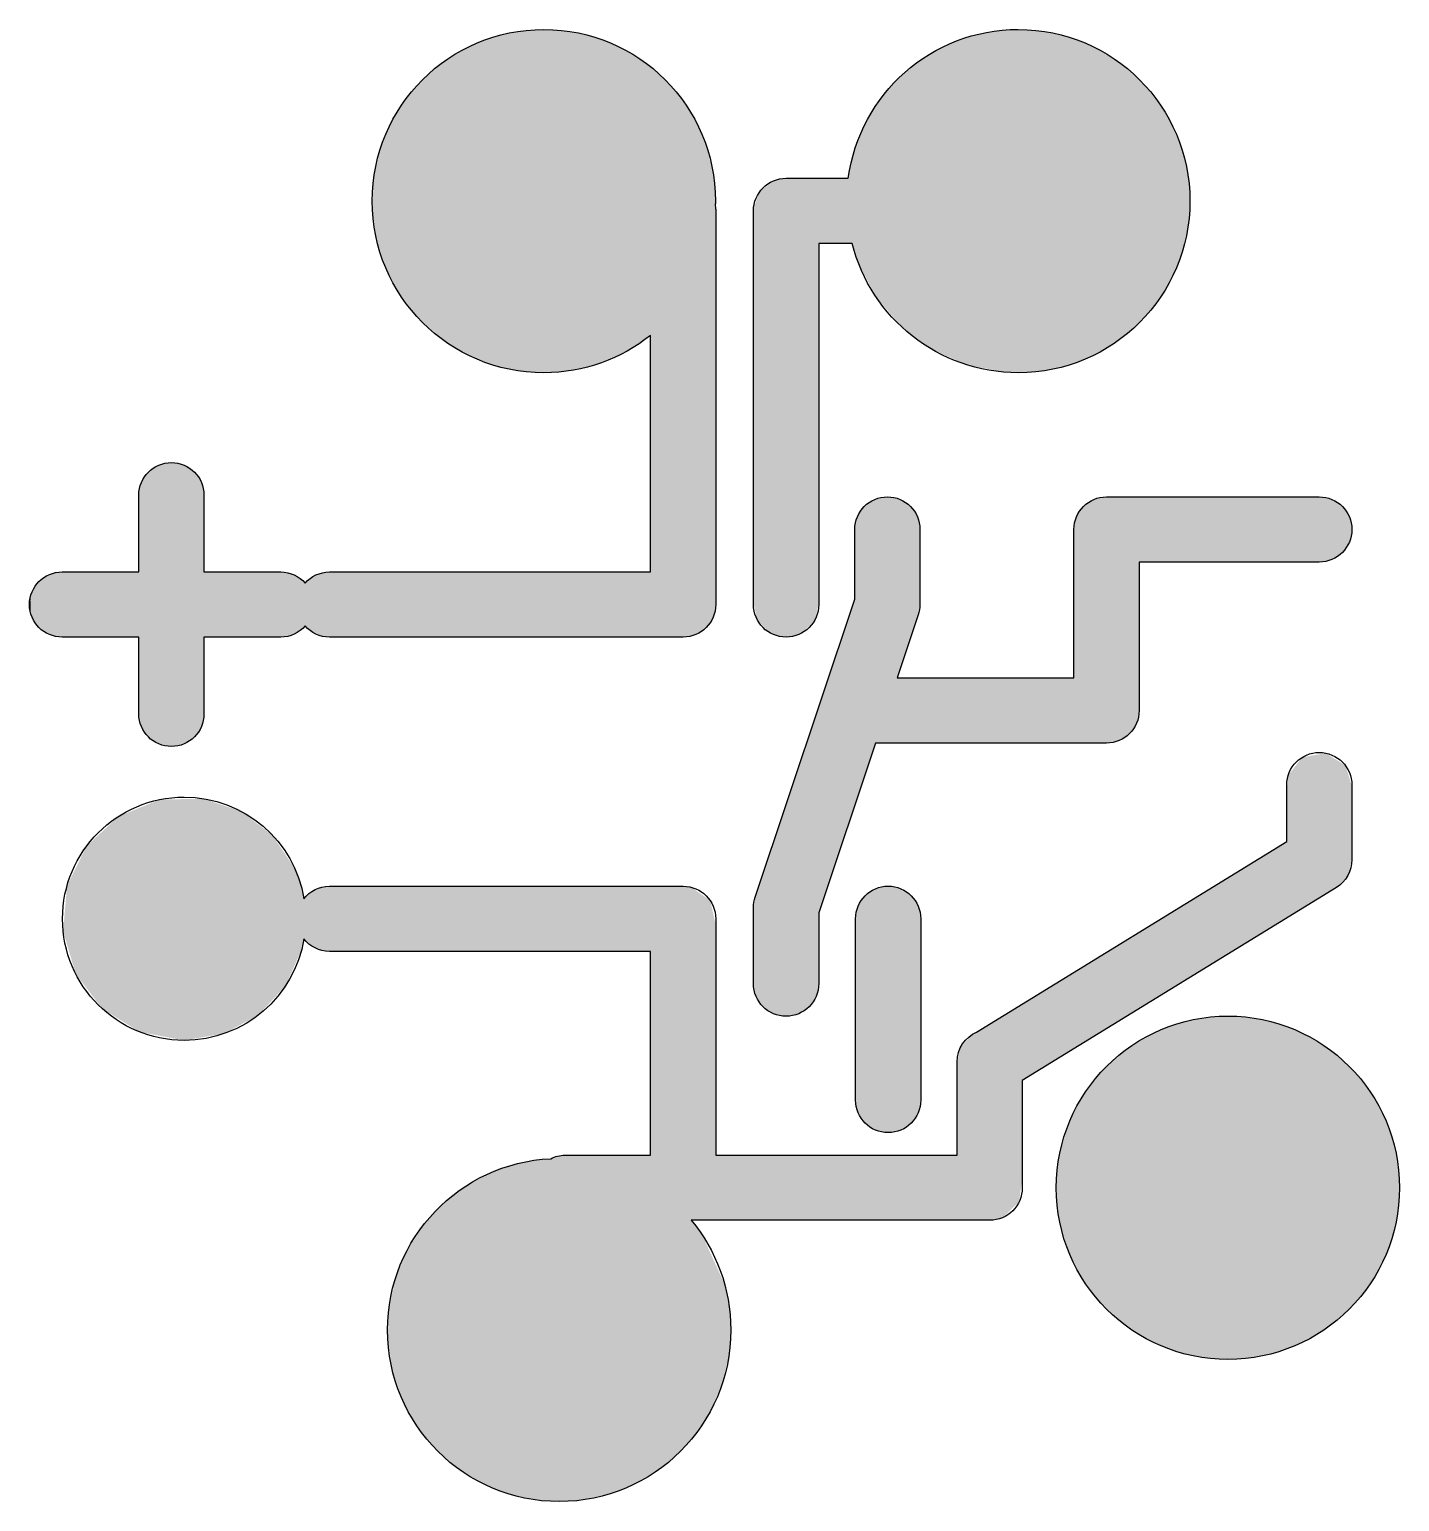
# Model space of a CAD drawing. Extents: x 127.6 to 169.6, y -127.5 to -82.3.
import ezdxf

# ---------------------------------------------------------------- set-up
doc = ezdxf.new("R2010")
doc.units = 0
doc.layers.add('LAYER_1', color=7, linetype='CONTINUOUS')

# ---------------------------------------------------------------- blocks, each defined once
blk = doc.blocks.new('*U2')
at = {"layer": 'LAYER_1', "color": 40}
for points in [[(162.789, -122.868), (162.305, -112.986), (162.789, -112.809)], [(163.294, -122.998), (162.789, -112.809), (163.294, -112.679)], [(162.789, -122.868), (162.789, -112.809), (163.294, -122.998)], [(163.817, -123.077), (163.294, -112.679), (163.817, -112.599)], [(163.294, -122.998), (163.294, -112.679), (163.817, -123.077)], [(164.355, -123.105), (163.817, -112.599), (164.355, -112.572)], [(163.817, -123.077), (163.817, -112.599), (164.355, -123.105)], [(164.355, -123.105), (164.355, -112.572), (164.894, -123.077)], [(164.894, -123.077), (164.355, -112.572), (164.894, -112.599)], [(164.894, -123.077), (164.894, -112.599), (165.416, -122.998)], [(165.416, -122.998), (164.894, -112.599), (165.416, -112.679)], [(165.416, -122.998), (165.416, -112.679), (165.921, -122.868)], [(165.921, -122.868), (165.416, -112.679), (165.921, -112.809)], [(165.921, -122.868), (165.921, -112.809), (166.405, -122.691)], [(166.405, -122.691), (165.921, -112.809), (166.405, -112.986)], [(161.845, -122.469), (161.411, -113.472), (161.845, -113.208)], [(162.305, -122.691), (161.845, -113.208), (162.305, -112.986)], [(161.845, -122.469), (161.845, -113.208), (162.305, -122.691)], [(162.305, -122.691), (162.305, -112.986), (162.789, -122.868)], [(166.405, -122.691), (166.405, -112.986), (166.865, -122.469)], [(166.865, -122.469), (166.405, -112.986), (166.865, -113.208)], [(166.865, -122.469), (166.865, -113.208), (167.3, -122.205)], [(167.3, -122.205), (166.865, -113.208), (167.3, -113.472)], [(161.005, -121.902), (160.631, -114.115), (161.005, -113.775)], [(161.411, -122.205), (161.005, -113.775), (161.411, -113.472)], [(161.005, -121.902), (161.005, -113.775), (161.411, -122.205)], [(161.411, -122.205), (161.411, -113.472), (161.845, -122.469)], [(167.3, -122.205), (167.3, -113.472), (167.705, -121.902)], [(167.705, -121.902), (167.3, -113.472), (167.705, -113.775)], [(167.705, -121.902), (167.705, -113.775), (168.079, -121.562)], [(168.079, -121.562), (167.705, -113.775), (168.079, -114.115)], [(160.631, -121.562), (160.291, -114.489), (160.631, -114.115)], [(160.631, -121.562), (160.631, -114.115), (161.005, -121.902)], [(168.079, -121.562), (168.079, -114.115), (168.419, -121.188)], [(168.419, -121.188), (168.079, -114.115), (168.419, -114.489)], [(160.291, -121.188), (159.988, -114.894), (160.291, -114.489)], [(160.291, -121.188), (160.291, -114.489), (160.631, -121.562)], [(168.419, -121.188), (168.419, -114.489), (168.722, -120.783)], [(168.722, -120.783), (168.419, -114.489), (168.722, -114.894)], [(159.988, -120.783), (159.724, -115.328), (159.988, -114.894)], [(159.988, -120.783), (159.988, -114.894), (160.291, -121.188)], [(168.722, -120.783), (168.722, -114.894), (168.986, -120.349)], [(168.986, -120.349), (168.722, -114.894), (168.986, -115.328)], [(159.724, -120.349), (159.503, -115.789), (159.724, -115.328)], [(159.724, -120.349), (159.724, -115.328), (159.988, -120.783)], [(168.986, -120.349), (168.986, -115.328), (169.207, -119.888)], [(169.207, -119.888), (168.986, -115.328), (169.207, -115.789)], [(159.503, -119.888), (159.326, -116.272), (159.503, -115.789)], [(159.503, -119.888), (159.503, -115.789), (159.724, -120.349)], [(169.207, -119.888), (169.207, -115.789), (169.385, -119.404)], [(169.385, -119.404), (169.207, -115.789), (169.385, -116.272)], [(159.326, -119.404), (159.196, -116.777), (159.326, -116.272)], [(159.326, -119.404), (159.326, -116.272), (159.503, -119.888)], [(169.385, -119.404), (169.385, -116.272), (169.514, -118.9)], [(169.514, -118.9), (169.385, -116.272), (169.514, -116.777)], [(159.196, -118.9), (159.116, -117.3), (159.196, -116.777)], [(159.196, -118.9), (159.196, -116.777), (159.326, -119.404)], [(169.514, -118.9), (169.514, -116.777), (169.594, -118.377)], [(169.594, -118.377), (169.514, -116.777), (169.594, -117.3)], [(159.116, -118.377), (159.089, -117.838), (159.116, -117.3)], [(159.116, -118.377), (159.116, -117.3), (159.196, -118.9)], [(169.594, -118.377), (169.594, -117.3), (169.621, -117.838)]]:
    blk.add_solid(points, dxfattribs=at)
blk = doc.blocks.new('*U3')
at = {"layer": 'LAYER_1', "color": 40}
for points in [[(156.378, -92.604), (155.866, -82.72), (156.378, -82.539)], [(156.48, -92.623), (156.378, -82.539), (156.48, -82.503)], [(156.378, -92.604), (156.378, -82.539), (156.48, -92.623)], [(157.125, -92.741), (156.48, -82.503), (157.125, -82.363)], [(156.48, -92.623), (156.48, -82.503), (157.125, -92.741)], [(157.58, -92.824), (157.125, -82.363), (157.58, -82.323)], [(157.125, -92.741), (157.125, -82.363), (157.58, -92.824)], [(157.798, -92.824), (157.58, -82.323), (157.798, -82.304)], [(157.58, -92.824), (157.58, -82.323), (157.798, -92.824)], [(157.798, -92.824), (157.798, -82.304), (158.261, -92.824)], [(158.261, -92.824), (157.798, -82.304), (158.261, -82.325)], [(158.261, -92.824), (158.261, -82.325), (158.528, -92.789)], [(158.528, -92.789), (158.261, -82.325), (158.528, -82.337)], [(158.528, -92.789), (158.528, -82.337), (158.985, -92.728)], [(158.985, -92.728), (158.528, -82.337), (158.985, -82.421)], [(158.985, -92.728), (158.985, -82.421), (159.239, -92.657)], [(159.239, -92.657), (158.985, -82.421), (159.239, -82.468)], [(159.239, -92.657), (159.239, -82.468), (159.673, -92.537)], [(159.673, -92.537), (159.239, -82.468), (159.673, -82.612)], [(159.673, -92.537), (159.673, -82.612), (159.914, -92.434)], [(159.914, -92.434), (159.673, -82.612), (159.914, -82.692)], [(155.289, -92.128), (154.757, -83.363), (155.289, -83.009)], [(155.289, -92.128), (155.289, -83.009), (155.29, -92.128)], [(155.29, -92.128), (155.289, -83.009), (155.29, -83.009)], [(155.866, -92.38), (155.29, -83.009), (155.866, -82.72)], [(155.29, -92.128), (155.29, -83.009), (155.866, -92.38)], [(155.866, -92.38), (155.866, -82.72), (156.378, -92.604)], [(159.914, -92.434), (159.914, -82.692), (160.321, -92.259)], [(160.321, -92.259), (159.914, -82.692), (160.321, -82.891)], [(160.321, -92.259), (160.321, -82.891), (160.545, -92.125)], [(160.545, -92.125), (160.321, -82.891), (160.545, -83)], [(160.545, -92.125), (160.545, -83), (160.92, -91.9)], [(160.92, -91.9), (160.545, -83), (160.92, -83.251)], [(154.757, -91.734), (154.346, -83.714), (154.757, -83.363)], [(154.757, -91.734), (154.757, -83.363), (155.289, -92.128)], [(160.92, -91.9), (160.92, -83.251), (161.125, -91.737)], [(161.125, -91.737), (160.92, -83.251), (161.125, -83.387)], [(161.125, -91.737), (161.125, -83.387), (161.464, -91.467)], [(161.464, -91.467), (161.125, -83.387), (161.464, -83.685)], [(154.272, -91.343), (153.841, -84.247), (154.272, -83.777)], [(154.346, -91.429), (154.272, -83.777), (154.346, -83.714)], [(154.272, -91.343), (154.272, -83.777), (154.346, -91.429)], [(154.346, -91.429), (154.346, -83.714), (154.757, -91.734)], [(161.464, -91.467), (161.464, -83.685), (161.647, -91.277)], [(161.647, -91.277), (161.464, -83.685), (161.647, -83.845)], [(161.647, -91.277), (161.647, -83.845), (161.946, -90.967)], [(161.946, -90.967), (161.647, -83.845), (161.946, -84.186)], [(153.841, -90.842), (153.581, -84.61), (153.841, -84.247)], [(153.841, -90.842), (153.841, -84.247), (154.272, -91.343)], [(161.946, -90.967), (161.946, -84.186), (162.105, -90.752)], [(162.105, -90.752), (161.946, -84.186), (162.105, -84.367)], [(162.105, -90.752), (162.105, -84.367), (162.36, -90.407)], [(162.36, -90.407), (162.105, -84.367), (162.36, -84.75)], [(153.469, -90.328), (153.16, -85.331), (153.469, -84.767)], [(153.581, -90.54), (153.469, -84.767), (153.581, -84.61)], [(153.469, -90.328), (153.469, -84.767), (153.581, -90.54)], [(153.581, -90.54), (153.581, -84.61), (153.841, -90.842)], [(162.36, -90.407), (162.36, -84.75), (162.492, -90.168)], [(162.492, -90.168), (162.36, -84.75), (162.492, -84.947)], [(153.16, -89.746), (153.027, -85.668), (153.16, -85.331)], [(153.16, -89.746), (153.16, -85.331), (153.469, -90.328)], [(162.492, -90.168), (162.492, -84.947), (162.698, -89.794)], [(162.698, -89.794), (162.492, -84.947), (162.698, -85.368)], [(153.027, -89.494), (152.921, -85.934), (153.027, -85.668)], [(153.027, -89.494), (153.027, -85.668), (153.16, -89.746)], [(162.698, -89.794), (162.698, -85.368), (162.8, -89.529)], [(162.8, -89.529), (162.698, -85.368), (162.8, -85.578)], [(162.8, -89.529), (162.8, -85.578), (162.953, -89.135)], [(162.953, -89.135), (162.8, -85.578), (162.953, -86.038)], [(152.84, -88.923), (152.808, -86.374), (152.84, -86.252)], [(152.921, -89.173), (152.84, -86.252), (152.921, -85.934)], [(152.84, -88.923), (152.84, -86.252), (152.921, -89.173)], [(152.921, -89.173), (152.921, -85.934), (153.027, -89.494)], [(162.953, -89.135), (162.953, -86.038), (163.024, -88.836)], [(163.024, -88.836), (162.953, -86.038), (163.024, -86.253)], [(163.024, -88.836), (163.024, -86.253), (163.118, -88.436)], [(163.118, -88.436), (163.024, -86.253), (163.118, -86.765)], [(152.757, -88.87), (152.709, -86.87), (152.757, -86.571)], [(152.808, -88.87), (152.757, -86.571), (152.808, -86.374)], [(152.757, -88.87), (152.757, -86.571), (152.808, -88.87)], [(152.808, -88.87), (152.808, -86.374), (152.84, -88.923)], [(150.28, -100.801), (149.997, -87.272), (150.28, -87.05)], [(150.409, -100.858), (150.28, -87.05), (150.409, -86.949)], [(150.28, -100.801), (150.28, -87.05), (150.409, -100.858)], [(150.525, -100.908), (150.409, -86.949), (150.525, -86.918)], [(150.409, -100.858), (150.409, -86.949), (150.525, -100.908)], [(150.671, -100.928), (150.525, -86.918), (150.671, -86.878)], [(150.525, -100.908), (150.525, -86.918), (150.671, -100.928)], [(150.799, -100.946), (150.671, -86.878), (150.799, -86.87)], [(150.671, -100.928), (150.671, -86.878), (150.799, -100.946)], [(150.799, -100.946), (150.799, -86.87), (150.799, -100.946)], [(150.799, -100.946), (150.799, -86.87), (150.799, -86.87)], [(150.799, -100.946), (150.799, -86.87), (150.846, -100.939)], [(150.846, -100.939), (150.799, -86.87), (150.846, -86.87)], [(150.846, -100.939), (150.846, -86.87), (151.072, -100.908)], [(151.072, -100.908), (150.846, -86.87), (151.072, -86.87)], [(151.072, -100.908), (151.072, -86.87), (151.131, -100.882)], [(151.131, -100.882), (151.072, -86.87), (151.131, -86.87)], [(151.131, -100.882), (151.131, -86.87), (151.317, -100.801)], [(151.317, -100.801), (151.131, -86.87), (151.317, -86.87)], [(151.317, -100.801), (151.317, -86.87), (151.576, -100.53)], [(151.576, -100.53), (151.317, -86.87), (151.576, -86.87)], [(151.576, -100.53), (151.576, -86.87), (151.678, -100.423)], [(151.678, -100.423), (151.576, -86.87), (151.678, -86.87)], [(151.678, -100.423), (151.678, -86.87), (151.799, -99.914)], [(151.799, -99.914), (151.678, -86.87), (151.799, -86.87)], [(151.799, -88.888), (151.799, -86.87), (151.81, -88.87)], [(151.81, -88.87), (151.799, -86.87), (151.81, -86.87)], [(151.81, -88.87), (151.81, -86.87), (151.941, -88.87)], [(151.941, -88.87), (151.81, -86.87), (151.941, -86.87)], [(151.941, -88.87), (151.941, -86.87), (152.062, -88.87)], [(152.062, -88.87), (151.941, -86.87), (152.062, -86.87)], [(152.062, -88.87), (152.062, -86.87), (152.169, -88.87)], [(152.169, -88.87), (152.062, -86.87), (152.169, -86.87)], [(152.169, -88.87), (152.169, -86.87), (152.474, -88.87)], [(152.474, -88.87), (152.169, -86.87), (152.474, -86.87)], [(152.474, -88.87), (152.474, -86.87), (152.665, -88.87)], [(152.665, -88.87), (152.474, -86.87), (152.665, -86.87)], [(152.665, -88.87), (152.665, -86.87), (152.696, -88.87)], [(152.696, -88.87), (152.665, -86.87), (152.696, -86.87)], [(152.696, -88.87), (152.696, -86.87), (152.709, -88.87)], [(152.709, -88.87), (152.696, -86.87), (152.709, -86.87)], [(152.709, -88.87), (152.709, -86.87), (152.757, -88.87)], [(163.118, -88.436), (163.118, -86.765), (163.155, -88.049)], [(163.155, -88.049), (163.118, -86.765), (163.155, -86.964)], [(163.155, -88.049), (163.155, -86.964), (163.188, -87.705)], [(149.919, -100.423), (149.804, -87.768), (149.919, -87.472)], [(149.997, -100.504), (149.919, -87.472), (149.997, -87.272)], [(149.919, -100.423), (149.919, -87.472), (149.997, -100.504)], [(149.997, -100.504), (149.997, -87.272), (150.28, -100.801)], [(149.804, -99.933), (149.799, -87.89), (149.804, -87.768)], [(149.799, -99.911), (149.799, -87.89), (149.804, -99.933)], [(149.804, -99.933), (149.804, -87.768), (149.919, -100.423)]]:
    blk.add_solid(points, dxfattribs=at)
blk = doc.blocks.new('*U4')
at = {"layer": 'LAYER_1', "color": 40}
for points in [[(153.792, -104.198), (153.6, -96.699), (153.792, -96.649)], [(153.792, -104.198), (153.792, -96.649), (153.941, -104.198)], [(153.941, -104.198), (153.792, -96.649), (153.941, -96.653)], [(160.53, -104.198), (160.271, -96.712), (160.53, -96.647)], [(160.587, -104.198), (160.53, -96.647), (160.587, -96.645)], [(160.53, -104.198), (160.53, -96.647), (160.587, -104.198)], [(160.647, -104.193), (160.587, -96.645), (160.647, -96.642)], [(160.587, -104.198), (160.587, -96.645), (160.647, -104.193)], [(160.647, -104.193), (160.647, -96.642), (160.846, -104.175)], [(160.846, -104.175), (160.647, -96.642), (160.846, -96.642)], [(160.846, -104.175), (160.846, -96.642), (160.88, -104.163)], [(160.88, -104.163), (160.846, -96.642), (160.88, -96.642)], [(160.88, -104.163), (160.88, -96.642), (161.109, -104.077)], [(161.109, -104.077), (160.88, -96.642), (161.109, -96.642)], [(161.109, -104.077), (161.109, -96.642), (161.331, -103.914)], [(161.331, -103.914), (161.109, -96.642), (161.331, -96.642)], [(161.331, -103.914), (161.331, -96.642), (161.356, -103.882)], [(161.356, -103.882), (161.331, -96.642), (161.356, -96.642)], [(161.356, -103.882), (161.356, -96.642), (161.5, -103.696)], [(161.5, -103.696), (161.356, -96.642), (161.5, -96.642)], [(161.5, -103.696), (161.5, -96.642), (161.604, -103.436)], [(161.604, -103.436), (161.5, -96.642), (161.604, -96.642)], [(161.604, -103.436), (161.604, -96.642), (161.632, -103.185)], [(161.632, -103.185), (161.604, -96.642), (161.632, -96.642)], [(161.632, -98.706), (161.632, -96.642), (161.639, -98.642)], [(161.639, -98.642), (161.632, -96.642), (161.639, -96.642)], [(161.639, -98.642), (161.639, -96.642), (161.816, -98.642)], [(161.816, -98.642), (161.639, -96.642), (161.816, -96.642)], [(161.816, -98.642), (161.816, -96.642), (162.016, -98.642)], [(162.016, -98.642), (161.816, -96.642), (162.016, -96.642)], [(162.016, -98.642), (162.016, -96.642), (162.203, -98.642)], [(162.203, -98.642), (162.016, -96.642), (162.203, -96.642)], [(162.203, -98.642), (162.203, -96.642), (162.751, -98.642)], [(162.751, -98.642), (162.203, -96.642), (162.751, -96.642)], [(162.751, -98.642), (162.751, -96.642), (163.666, -98.642)], [(163.666, -98.642), (162.751, -96.642), (163.666, -96.642)], [(163.666, -98.642), (163.666, -96.642), (164.137, -98.642)], [(164.137, -98.642), (163.666, -96.642), (164.137, -96.642)], [(164.137, -98.642), (164.137, -96.642), (165.375, -98.642)], [(165.375, -98.642), (164.137, -96.642), (165.375, -96.642)], [(165.375, -98.642), (165.375, -96.642), (165.59, -98.642)], [(165.59, -98.642), (165.375, -96.642), (165.59, -96.642)], [(165.59, -98.642), (165.59, -96.642), (166.11, -98.642)], [(166.11, -98.642), (165.59, -96.642), (166.11, -96.642)], [(166.11, -98.642), (166.11, -96.642), (166.221, -98.642)], [(166.221, -98.642), (166.11, -96.642), (166.221, -96.642)], [(166.221, -98.642), (166.221, -96.642), (166.689, -98.642)], [(166.689, -98.642), (166.221, -96.642), (166.689, -96.642)], [(166.689, -98.642), (166.689, -96.642), (166.725, -98.642)], [(166.725, -98.642), (166.689, -96.642), (166.725, -96.642)], [(166.725, -98.642), (166.725, -96.642), (167.053, -98.642)], [(167.053, -98.642), (166.725, -96.642), (167.053, -96.642)], [(167.053, -98.642), (167.053, -96.642), (167.056, -98.642)], [(167.056, -98.642), (167.053, -96.642), (167.056, -96.642)], [(167.056, -98.642), (167.056, -96.642), (167.172, -98.642)], [(167.172, -98.642), (167.056, -96.642), (167.172, -96.642)], [(167.172, -98.642), (167.172, -96.642), (167.185, -98.64)], [(167.185, -98.64), (167.172, -96.642), (167.185, -96.642)], [(167.185, -98.64), (167.185, -96.642), (167.456, -98.597)], [(167.456, -98.597), (167.185, -96.642), (167.456, -96.689)], [(153.091, -105.538), (152.963, -97.31), (153.091, -97.063)], [(153.153, -105.353), (153.091, -97.063), (153.153, -96.998)], [(153.091, -105.538), (153.091, -97.063), (153.153, -105.353)], [(153.28, -104.973), (153.153, -96.998), (153.28, -96.863)], [(153.153, -105.353), (153.153, -96.998), (153.28, -104.973)], [(153.333, -104.816), (153.28, -96.863), (153.333, -96.831)], [(153.28, -104.973), (153.28, -96.863), (153.333, -104.816)], [(153.464, -104.422), (153.333, -96.831), (153.464, -96.752)], [(153.333, -104.816), (153.333, -96.831), (153.464, -104.422)], [(153.517, -104.263), (153.464, -96.752), (153.517, -96.721)], [(153.464, -104.422), (153.464, -96.752), (153.517, -104.263)], [(153.533, -104.217), (153.517, -96.721), (153.533, -96.717)], [(153.517, -104.263), (153.517, -96.721), (153.533, -104.217)], [(153.6, -104.198), (153.533, -96.717), (153.6, -96.699)], [(153.533, -104.217), (153.533, -96.717), (153.6, -104.198)], [(153.6, -104.198), (153.6, -96.699), (153.792, -104.198)], [(153.941, -104.198), (153.941, -96.653), (154.084, -104.198)], [(154.084, -104.198), (153.941, -96.653), (154.084, -96.658)], [(154.084, -104.198), (154.084, -96.658), (154.209, -104.198)], [(154.209, -104.198), (154.084, -96.658), (154.209, -96.699)], [(154.209, -102.194), (154.209, -96.699), (154.232, -102.125)], [(154.232, -102.125), (154.209, -96.699), (154.232, -96.707)], [(154.232, -102.125), (154.232, -96.707), (154.269, -102.016)], [(154.269, -102.016), (154.232, -96.707), (154.269, -96.719)], [(154.269, -102.016), (154.269, -96.719), (154.345, -101.788)], [(154.345, -101.788), (154.269, -96.719), (154.345, -96.744)], [(154.345, -101.788), (154.345, -96.744), (154.351, -101.77)], [(154.351, -101.77), (154.345, -96.744), (154.351, -96.746)], [(154.351, -101.77), (154.351, -96.746), (154.525, -101.249)], [(154.525, -101.249), (154.351, -96.746), (154.525, -96.865)], [(154.525, -101.249), (154.525, -96.865), (154.547, -101.184)], [(154.547, -101.184), (154.525, -96.865), (154.547, -96.88)], [(154.547, -101.184), (154.547, -96.88), (154.579, -101.089)], [(154.579, -101.089), (154.547, -96.88), (154.579, -96.902)], [(154.579, -101.089), (154.579, -96.902), (154.678, -100.792)], [(154.678, -100.792), (154.579, -96.902), (154.678, -97.021)], [(154.678, -100.792), (154.678, -97.021), (154.755, -100.561)], [(154.755, -100.561), (154.678, -97.021), (154.755, -97.113)], [(159.824, -104.198), (159.705, -97.276), (159.824, -97.053)], [(160.015, -104.198), (159.824, -97.053), (160.015, -96.855)], [(159.824, -104.198), (159.824, -97.053), (160.015, -104.198)], [(160.254, -104.198), (160.015, -96.855), (160.254, -96.716)], [(160.015, -104.198), (160.015, -96.855), (160.254, -104.198)], [(160.271, -104.198), (160.254, -96.716), (160.271, -96.712)], [(160.254, -104.198), (160.254, -96.716), (160.271, -104.198)], [(160.271, -104.198), (160.271, -96.712), (160.53, -104.198)], [(167.456, -98.597), (167.456, -96.689), (167.468, -98.591)], [(167.468, -98.591), (167.456, -96.689), (167.468, -96.691)], [(167.468, -98.591), (167.468, -96.691), (167.708, -98.478)], [(167.708, -98.478), (167.468, -96.691), (167.708, -96.808)], [(167.708, -98.478), (167.708, -96.808), (167.718, -98.469)], [(167.718, -98.469), (167.708, -96.808), (167.718, -96.813)], [(167.718, -98.469), (167.718, -96.813), (167.915, -98.296)], [(167.915, -98.296), (167.718, -96.813), (167.915, -96.99)], [(167.915, -98.296), (167.915, -96.99), (167.923, -98.284)], [(167.923, -98.284), (167.915, -96.99), (167.923, -96.997)], [(167.923, -98.284), (167.923, -96.997), (168.065, -98.064)], [(168.065, -98.064), (167.923, -96.997), (168.065, -97.222)], [(152.963, -105.92), (152.908, -97.59), (152.963, -97.31)], [(152.963, -105.92), (152.963, -97.31), (153.091, -105.538)], [(154.755, -100.561), (154.755, -97.113), (154.808, -100.402)], [(154.808, -100.402), (154.755, -97.113), (154.808, -97.233)], [(154.808, -100.402), (154.808, -97.233), (154.845, -100.294)], [(154.845, -100.294), (154.808, -97.233), (154.845, -97.315)], [(154.845, -100.294), (154.845, -97.315), (154.857, -100.258)], [(154.857, -100.258), (154.845, -97.315), (154.857, -97.341)], [(154.857, -100.258), (154.857, -97.341), (154.869, -100.213)], [(154.869, -100.213), (154.857, -97.341), (154.869, -97.368)], [(154.869, -100.213), (154.869, -97.368), (154.886, -100.146)], [(154.886, -100.146), (154.869, -97.368), (154.886, -97.595)], [(159.693, -104.198), (159.634, -97.578), (159.693, -97.298)], [(159.705, -104.198), (159.693, -97.298), (159.705, -97.276)], [(159.693, -104.198), (159.693, -97.298), (159.705, -104.198)], [(159.705, -104.198), (159.705, -97.276), (159.824, -104.198)], [(168.065, -98.064), (168.065, -97.222), (168.07, -98.048)], [(168.07, -98.048), (168.065, -97.222), (168.07, -97.23)], [(168.07, -98.048), (168.07, -97.23), (168.147, -97.794)], [(168.147, -97.794), (168.07, -97.23), (168.147, -97.496)], [(168.147, -97.794), (168.147, -97.496), (168.149, -97.502)], [(152.908, -106.085), (152.907, -97.769), (152.908, -97.59)], [(152.907, -106.089), (152.907, -97.769), (152.908, -106.085)], [(152.908, -106.085), (152.908, -97.59), (152.963, -105.92)], [(154.886, -100.146), (154.886, -97.595), (154.906, -99.889)], [(154.906, -99.889), (154.886, -97.595), (154.906, -97.855)], [(159.634, -104.198), (159.632, -97.676), (159.634, -97.578)], [(159.632, -104.198), (159.632, -97.676), (159.634, -104.198)], [(159.634, -104.198), (159.634, -97.578), (159.693, -104.198)], [(152.907, -106.089), (152.887, -99.842), (152.907, -99.68)], [(152.751, -106.555), (152.71, -100.372), (152.751, -100.249)], [(152.834, -106.306), (152.751, -100.249), (152.834, -100)], [(152.751, -106.555), (152.751, -100.249), (152.834, -106.306)], [(152.887, -106.148), (152.834, -100), (152.887, -99.842)], [(152.834, -106.306), (152.834, -100), (152.887, -106.148)], [(152.887, -106.148), (152.887, -99.842), (152.907, -106.089)], [(152.641, -106.884), (152.507, -100.978), (152.641, -100.578)], [(152.71, -106.678), (152.641, -100.578), (152.71, -100.372)], [(152.641, -106.884), (152.641, -100.578), (152.71, -106.678)], [(152.71, -106.678), (152.71, -100.372), (152.751, -106.555)], [(152.507, -107.284), (152.256, -101.729), (152.507, -100.978)], [(152.507, -107.284), (152.507, -100.978), (152.641, -106.884)], [(152.182, -108.255), (152.063, -102.306), (152.182, -101.949)], [(152.256, -108.035), (152.182, -101.949), (152.256, -101.729)], [(152.182, -108.255), (152.182, -101.949), (152.256, -108.035)], [(152.256, -108.035), (152.256, -101.729), (152.507, -107.284)], [(152.063, -108.612), (151.913, -102.755), (152.063, -102.306)], [(152.063, -108.612), (152.063, -102.306), (152.182, -108.255)], [(154.209, -104.198), (154.209, -102.194), (154.232, -104.198)], [(154.232, -104.198), (154.209, -102.194), (154.232, -102.196)], [(154.232, -104.198), (154.232, -102.196), (154.269, -104.198)], [(154.269, -104.198), (154.232, -102.196), (154.269, -102.198)], [(154.269, -104.198), (154.269, -102.198), (154.345, -104.198)], [(154.345, -104.198), (154.269, -102.198), (154.345, -102.198)], [(154.345, -104.198), (154.345, -102.198), (154.351, -104.198)], [(154.351, -104.198), (154.345, -102.198), (154.351, -102.198)], [(154.351, -104.198), (154.351, -102.198), (154.525, -104.198)], [(154.525, -104.198), (154.351, -102.198), (154.525, -102.198)], [(154.525, -104.198), (154.525, -102.198), (154.547, -104.198)], [(154.547, -104.198), (154.525, -102.198), (154.547, -102.198)], [(154.547, -104.198), (154.547, -102.198), (154.579, -104.198)], [(154.579, -104.198), (154.547, -102.198), (154.579, -102.198)], [(154.579, -104.198), (154.579, -102.198), (154.678, -104.198)], [(154.678, -104.198), (154.579, -102.198), (154.678, -102.198)], [(154.678, -104.198), (154.678, -102.198), (154.755, -104.198)], [(154.755, -104.198), (154.678, -102.198), (154.755, -102.198)], [(154.755, -104.198), (154.755, -102.198), (154.808, -104.198)], [(154.808, -104.198), (154.755, -102.198), (154.808, -102.198)], [(154.808, -104.198), (154.808, -102.198), (154.845, -104.198)], [(154.845, -104.198), (154.808, -102.198), (154.845, -102.198)], [(154.845, -104.198), (154.845, -102.198), (154.857, -104.198)], [(154.857, -104.198), (154.845, -102.198), (154.857, -102.198)], [(154.857, -104.198), (154.857, -102.198), (154.869, -104.198)], [(154.869, -104.198), (154.857, -102.198), (154.869, -102.198)], [(154.869, -104.198), (154.869, -102.198), (154.886, -104.198)], [(154.886, -104.198), (154.869, -102.198), (154.886, -102.198)], [(154.886, -104.198), (154.886, -102.198), (154.906, -104.198)], [(154.906, -104.198), (154.886, -102.198), (154.906, -102.198)], [(154.906, -104.198), (154.906, -102.198), (155.008, -104.198)], [(155.008, -104.198), (154.906, -102.198), (155.008, -102.198)], [(155.008, -104.198), (155.008, -102.198), (155.292, -104.198)], [(155.292, -104.198), (155.008, -102.198), (155.292, -102.198)], [(155.292, -104.198), (155.292, -102.198), (155.605, -104.198)], [(155.605, -104.198), (155.292, -102.198), (155.605, -102.198)], [(155.605, -104.198), (155.605, -102.198), (156.18, -104.198)], [(156.18, -104.198), (155.605, -102.198), (156.18, -102.198)], [(156.18, -104.198), (156.18, -102.198), (156.29, -104.198)], [(156.29, -104.198), (156.18, -102.198), (156.29, -102.198)], [(156.29, -104.198), (156.29, -102.198), (157.735, -104.198)], [(157.735, -104.198), (156.29, -102.198), (157.735, -102.198)], [(157.735, -104.198), (157.735, -102.198), (158.072, -104.198)], [(158.072, -104.198), (157.735, -102.198), (158.072, -102.198)], [(158.072, -104.198), (158.072, -102.198), (158.402, -104.198)], [(158.402, -104.198), (158.072, -102.198), (158.402, -102.198)], [(158.402, -104.198), (158.402, -102.198), (158.951, -104.198)], [(158.951, -104.198), (158.402, -102.198), (158.951, -102.198)], [(158.951, -104.198), (158.951, -102.198), (158.967, -104.198)], [(158.967, -104.198), (158.951, -102.198), (158.967, -102.198)], [(158.967, -104.198), (158.967, -102.198), (159.385, -104.198)], [(159.385, -104.198), (158.967, -102.198), (159.385, -102.198)], [(159.385, -104.198), (159.385, -102.198), (159.608, -104.198)], [(159.608, -104.198), (159.385, -102.198), (159.608, -102.198)], [(159.632, -104.198), (159.608, -102.198), (159.632, -102.164)], [(159.608, -104.198), (159.608, -102.198), (159.632, -104.198)], [(151.913, -109.061), (151.821, -103.03), (151.913, -102.755)], [(151.913, -109.061), (151.913, -102.755), (152.063, -108.612)], [(151.7, -112.01), (151.547, -103.849), (151.7, -103.391)], [(151.785, -111.741), (151.7, -103.391), (151.785, -103.137)], [(151.7, -112.01), (151.7, -103.391), (151.785, -111.741)], [(151.798, -111.596), (151.785, -103.137), (151.798, -103.097)], [(151.785, -111.741), (151.785, -103.137), (151.798, -111.596)], [(151.799, -111.539), (151.798, -103.097), (151.799, -103.096)], [(151.798, -111.596), (151.798, -103.097), (151.799, -111.539)], [(151.803, -109.391), (151.799, -103.096), (151.803, -103.083)], [(151.799, -109.406), (151.799, -103.096), (151.803, -109.391)], [(151.821, -109.336), (151.803, -103.083), (151.821, -103.03)], [(151.803, -109.391), (151.803, -103.083), (151.821, -109.336)], [(151.821, -109.336), (151.821, -103.03), (151.913, -109.061)], [(151.547, -112.24), (151.338, -104.475), (151.547, -103.849)], [(151.547, -112.24), (151.547, -103.849), (151.7, -112.01)], [(151.338, -112.419), (151.084, -105.232), (151.338, -104.475)], [(151.338, -112.419), (151.338, -104.475), (151.547, -112.24)], [(150.988, -112.549), (150.799, -106.086), (150.988, -105.519)], [(151.084, -112.535), (150.988, -105.519), (151.084, -105.232)], [(150.988, -112.549), (150.988, -105.519), (151.084, -112.535)], [(151.084, -112.535), (151.084, -105.232), (151.338, -112.419)], [(150.799, -112.577), (150.606, -106.663), (150.799, -106.086)], [(150.799, -112.577), (150.799, -106.086), (150.988, -112.549)], [(150.513, -112.535), (150.275, -107.652), (150.513, -106.94)], [(150.606, -112.549), (150.513, -106.94), (150.606, -106.663)], [(150.513, -112.535), (150.513, -106.94), (150.606, -112.549)], [(150.606, -112.549), (150.606, -106.663), (150.799, -112.577)], [(150.26, -112.419), (150.051, -108.324), (150.26, -107.698)], [(150.275, -112.426), (150.26, -107.698), (150.275, -107.652)], [(150.26, -112.419), (150.26, -107.698), (150.275, -112.426)], [(150.275, -112.426), (150.275, -107.652), (150.513, -112.535)], [(150.051, -112.24), (150.023, -108.405), (150.051, -108.324)], [(150.051, -112.24), (150.051, -108.324), (150.26, -112.419)], [(149.877, -111.945), (149.847, -108.933), (149.877, -108.843)], [(149.897, -112.01), (149.877, -108.843), (149.897, -108.782)], [(149.877, -111.945), (149.877, -108.843), (149.897, -112.01)], [(149.935, -112.067), (149.897, -108.782), (149.935, -108.668)], [(149.897, -112.01), (149.897, -108.782), (149.935, -112.067)], [(150.023, -112.199), (149.935, -108.668), (150.023, -108.405)], [(149.935, -112.067), (149.935, -108.668), (150.023, -112.199)], [(150.023, -112.199), (150.023, -108.405), (150.051, -112.24)], [(149.8, -111.608), (149.799, -109.235), (149.8, -109.189)], [(149.799, -111.596), (149.799, -109.243), (149.799, -109.235)], [(149.799, -111.596), (149.799, -109.235), (149.8, -111.608)], [(149.799, -111.536), (149.799, -109.243), (149.799, -111.596)], [(149.812, -111.741), (149.8, -109.189), (149.812, -109.116)], [(149.8, -111.608), (149.8, -109.189), (149.812, -111.741)], [(149.838, -111.823), (149.812, -109.116), (149.838, -108.961)], [(149.812, -111.741), (149.812, -109.116), (149.838, -111.823)], [(149.847, -111.85), (149.838, -108.961), (149.847, -108.933)], [(149.838, -111.823), (149.838, -108.961), (149.847, -111.85)], [(149.847, -111.85), (149.847, -108.933), (149.877, -111.945)]]:
    blk.add_solid(points, dxfattribs=at)
blk = doc.blocks.new('*U5')
at = {"layer": 'LAYER_1', "color": 40}
for points in [[(153.295, -115.909), (153.224, -108.893), (153.295, -108.815)], [(153.455, -116.028), (153.295, -108.815), (153.455, -108.718)], [(153.295, -115.909), (153.295, -108.815), (153.455, -116.028)], [(153.542, -116.06), (153.455, -108.718), (153.542, -108.665)], [(153.455, -116.028), (153.455, -108.718), (153.542, -116.06)], [(153.73, -116.128), (153.542, -108.665), (153.73, -108.617)], [(153.542, -116.06), (153.542, -108.665), (153.73, -116.128)], [(153.829, -116.133), (153.73, -108.617), (153.829, -108.592)], [(153.73, -116.128), (153.73, -108.617), (153.829, -116.133)], [(153.829, -116.133), (153.829, -108.592), (154.034, -116.143)], [(154.034, -116.143), (153.829, -108.592), (154.034, -108.602)], [(154.034, -116.143), (154.034, -108.602), (154.133, -116.118)], [(154.133, -116.118), (154.034, -108.602), (154.133, -108.607)], [(154.133, -116.118), (154.133, -108.607), (154.321, -116.07)], [(154.321, -116.07), (154.133, -108.607), (154.321, -108.675)], [(154.321, -116.07), (154.321, -108.675), (154.408, -116.017)], [(154.408, -116.017), (154.321, -108.675), (154.408, -108.707)], [(154.408, -116.017), (154.408, -108.707), (154.567, -115.92)], [(154.567, -115.92), (154.408, -108.707), (154.567, -108.826)], [(154.567, -115.92), (154.567, -108.826), (154.638, -115.842)], [(154.638, -115.842), (154.567, -108.826), (154.638, -108.879)], [(152.976, -115.418), (152.952, -109.452), (152.976, -109.289)], [(153.052, -115.625), (152.976, -109.289), (153.052, -109.132)], [(152.976, -115.418), (152.976, -109.289), (153.052, -115.625)], [(153.102, -115.692), (153.052, -109.132), (153.102, -109.027)], [(153.052, -115.625), (153.052, -109.132), (153.102, -115.692)], [(153.224, -115.856), (153.102, -109.027), (153.224, -108.893)], [(153.102, -115.692), (153.102, -109.027), (153.224, -115.856)], [(153.224, -115.856), (153.224, -108.893), (153.295, -115.909)], [(154.638, -115.842), (154.638, -108.879), (154.761, -115.708)], [(154.761, -115.708), (154.638, -108.879), (154.761, -109.043)], [(154.761, -115.708), (154.761, -109.043), (154.811, -115.603)], [(154.811, -115.603), (154.761, -109.043), (154.811, -109.11)], [(154.811, -115.603), (154.811, -109.11), (154.886, -115.446)], [(154.886, -115.446), (154.811, -109.11), (154.886, -109.317)], [(152.933, -115.2), (152.931, -109.586), (152.933, -109.578)], [(152.931, -115.086), (152.931, -109.586), (152.933, -115.2)], [(152.952, -115.35), (152.933, -109.578), (152.952, -109.452)], [(152.933, -115.2), (152.933, -109.578), (152.952, -115.35)], [(152.952, -115.35), (152.952, -109.452), (152.976, -115.418)], [(154.886, -115.446), (154.886, -109.317), (154.911, -115.283)], [(154.911, -115.283), (154.886, -109.317), (154.911, -109.385)], [(154.911, -115.283), (154.911, -109.385), (154.93, -115.157)], [(154.93, -115.157), (154.911, -109.385), (154.93, -109.535)], [(154.93, -115.157), (154.93, -109.535), (154.931, -115.149)], [(154.931, -115.149), (154.93, -109.535), (154.931, -109.649)]]:
    blk.add_solid(points, dxfattribs=at)
blk = doc.blocks.new('*U6')
at = {"layer": 'LAYER_1', "color": 40}
for points in [[(141.863, -92.617), (141.436, -82.668), (141.863, -82.542)], [(142.338, -92.712), (141.863, -82.542), (142.338, -82.403)], [(141.863, -92.617), (141.863, -82.542), (142.338, -92.712)], [(142.796, -92.804), (142.338, -82.403), (142.796, -82.355)], [(142.338, -92.712), (142.338, -82.403), (142.796, -92.804)], [(142.805, -92.805), (142.796, -82.355), (142.805, -82.354)], [(142.796, -92.804), (142.796, -82.355), (142.805, -92.805)], [(143.282, -92.834), (142.805, -82.354), (143.282, -82.305)], [(142.805, -92.805), (142.805, -82.354), (143.282, -92.834)], [(143.299, -92.834), (143.282, -82.305), (143.299, -82.303)], [(143.282, -92.834), (143.282, -82.305), (143.299, -92.834)], [(143.299, -92.834), (143.299, -82.303), (143.353, -92.834)], [(143.353, -92.834), (143.299, -82.303), (143.353, -82.307)], [(143.353, -92.834), (143.353, -82.307), (143.541, -92.832)], [(143.541, -92.832), (143.353, -82.307), (143.541, -82.322)], [(143.541, -92.832), (143.541, -82.322), (144.267, -92.752)], [(144.267, -92.752), (143.541, -82.322), (144.267, -82.379)], [(144.267, -92.752), (144.267, -82.379), (144.357, -92.742)], [(144.357, -92.742), (144.267, -82.379), (144.357, -82.403)], [(144.357, -92.742), (144.357, -82.403), (144.358, -92.741)], [(144.358, -92.741), (144.357, -82.403), (144.358, -82.403)], [(144.358, -92.741), (144.358, -82.403), (145.037, -92.556)], [(145.037, -92.556), (144.358, -82.403), (145.037, -82.585)], [(145.037, -92.556), (145.037, -82.585), (145.07, -92.547)], [(145.07, -92.547), (145.037, -82.585), (145.07, -82.593)], [(145.07, -92.547), (145.07, -82.593), (145.132, -92.53)], [(145.132, -92.53), (145.07, -82.593), (145.132, -82.61)], [(145.132, -92.53), (145.132, -82.61), (145.178, -92.51)], [(145.178, -92.51), (145.132, -82.61), (145.178, -82.622)], [(145.178, -92.51), (145.178, -82.622), (145.625, -92.311)], [(145.625, -92.311), (145.178, -82.622), (145.625, -82.832)], [(140.609, -92.032), (140.216, -83.374), (140.609, -83.082)], [(140.998, -92.273), (140.609, -83.082), (140.998, -82.887)], [(140.609, -92.032), (140.609, -83.082), (140.998, -92.273)], [(141.14, -92.33), (140.998, -82.887), (141.14, -82.816)], [(140.998, -92.273), (140.998, -82.887), (141.14, -92.33)], [(141.436, -92.447), (141.14, -82.816), (141.436, -82.668)], [(141.14, -92.33), (141.14, -82.816), (141.436, -92.447)], [(141.436, -92.447), (141.436, -82.668), (141.863, -92.617)], [(145.625, -92.311), (145.625, -82.832), (145.825, -92.221)], [(145.825, -92.221), (145.625, -82.832), (145.825, -82.927)], [(145.825, -92.221), (145.825, -82.927), (145.854, -92.209)], [(145.854, -92.209), (145.825, -82.927), (145.854, -82.94)], [(145.854, -92.209), (145.854, -82.94), (146.016, -92.105)], [(146.016, -92.105), (145.854, -82.94), (146.016, -83.016)], [(146.016, -92.105), (146.016, -83.016), (146.098, -92.053)], [(146.098, -92.053), (146.016, -83.016), (146.098, -83.074)], [(146.098, -92.053), (146.098, -83.074), (146.436, -91.837)], [(146.436, -91.837), (146.098, -83.074), (146.436, -83.313)], [(140.216, -91.789), (139.873, -83.628), (140.216, -83.374)], [(140.216, -91.789), (140.216, -83.374), (140.609, -92.032)], [(146.436, -91.837), (146.436, -83.313), (146.48, -91.809)], [(146.48, -91.809), (146.436, -83.313), (146.48, -83.344)], [(146.48, -91.809), (146.48, -83.344), (146.514, -91.787)], [(146.514, -91.787), (146.48, -83.344), (146.514, -83.368)], [(146.514, -91.787), (146.514, -83.368), (146.617, -91.709)], [(146.617, -91.709), (146.514, -83.368), (146.617, -83.441)], [(146.617, -91.709), (146.617, -83.441), (146.642, -91.691)], [(146.642, -91.691), (146.617, -83.441), (146.642, -83.458)], [(146.642, -100.946), (146.642, -83.458), (146.766, -100.946)], [(146.766, -100.946), (146.642, -83.458), (146.766, -83.546)], [(146.766, -100.946), (146.766, -83.546), (147.011, -100.946)], [(147.011, -100.946), (146.766, -83.546), (147.011, -83.793)], [(139.533, -91.179), (139.244, -84.293), (139.533, -83.987)], [(139.534, -91.18), (139.533, -83.987), (139.534, -83.986)], [(139.533, -91.179), (139.533, -83.987), (139.534, -91.18)], [(139.755, -91.377), (139.534, -83.986), (139.755, -83.753)], [(139.534, -91.18), (139.534, -83.986), (139.755, -91.377)], [(139.873, -91.483), (139.755, -83.753), (139.873, -83.628)], [(139.755, -91.377), (139.755, -83.753), (139.873, -91.483)], [(139.873, -91.483), (139.873, -83.628), (140.216, -91.789)], [(147.011, -100.946), (147.011, -83.793), (147.395, -100.946)], [(147.395, -100.946), (147.011, -83.793), (147.395, -84.179)], [(139.244, -90.813), (138.965, -84.713), (139.244, -84.293)], [(139.244, -90.813), (139.244, -84.293), (139.533, -91.179)], [(147.395, -100.946), (147.395, -84.179), (147.411, -100.946)], [(147.411, -100.946), (147.395, -84.179), (147.411, -84.195)], [(147.411, -100.946), (147.411, -84.195), (147.607, -100.946)], [(147.607, -100.946), (147.411, -84.195), (147.607, -84.476)], [(138.96, -90.45), (138.737, -85.059), (138.96, -84.722)], [(138.965, -90.46), (138.96, -84.722), (138.965, -84.713)], [(138.96, -90.45), (138.96, -84.722), (138.965, -90.46)], [(138.965, -90.46), (138.965, -84.713), (139.244, -90.813)], [(147.607, -100.946), (147.607, -84.476), (147.68, -100.945)], [(147.68, -100.945), (147.607, -84.476), (147.68, -84.582)], [(147.68, -100.945), (147.68, -84.582), (147.936, -100.889)], [(147.936, -100.889), (147.68, -84.582), (147.936, -84.947)], [(138.737, -90.036), (138.527, -85.541), (138.737, -85.059)], [(138.737, -90.036), (138.737, -85.059), (138.96, -90.45)], [(147.936, -100.889), (147.936, -84.947), (148.031, -100.867)], [(148.031, -100.867), (147.936, -84.947), (148.031, -85.154)], [(148.031, -100.867), (148.031, -85.154), (148.323, -100.678)], [(148.323, -100.678), (148.031, -85.154), (148.323, -85.784)], [(138.527, -89.648), (138.367, -85.91), (138.527, -85.541)], [(138.527, -89.648), (138.527, -85.541), (138.737, -90.036)], [(148.323, -100.678), (148.323, -85.784), (148.325, -100.676)], [(148.325, -100.676), (148.323, -85.784), (148.325, -85.788)], [(148.325, -100.676), (148.325, -85.788), (148.532, -100.401)], [(148.532, -100.401), (148.325, -85.788), (148.532, -86.586)], [(138.367, -89.16), (138.253, -86.399), (138.367, -85.91)], [(138.367, -89.16), (138.367, -85.91), (138.527, -89.648)], [(138.236, -88.758), (138.16, -86.8), (138.236, -86.474)], [(138.253, -88.811), (138.236, -86.474), (138.253, -86.399)], [(138.236, -88.758), (138.236, -86.474), (138.253, -88.811)], [(138.253, -88.811), (138.253, -86.399), (138.367, -89.16)], [(148.532, -100.401), (148.532, -86.586), (148.562, -100.302)], [(148.562, -100.302), (148.532, -86.586), (148.562, -86.702)], [(148.562, -100.302), (148.562, -86.702), (148.619, -100.114)], [(148.619, -100.114), (148.562, -86.702), (148.619, -87.18)], [(138.152, -88.143), (138.106, -87.806), (138.152, -86.832)], [(138.16, -88.198), (138.152, -86.832), (138.16, -86.8)], [(138.152, -88.143), (138.152, -86.832), (138.16, -88.198)], [(138.16, -88.198), (138.16, -86.8), (138.236, -88.758)], [(148.619, -100.114), (148.619, -87.18), (148.631, -100.073)], [(148.631, -100.073), (148.619, -87.18), (148.631, -87.424)], [(148.631, -100.073), (148.631, -87.424), (148.633, -100.068)], [(148.633, -100.068), (148.631, -87.424), (148.633, -87.533)], [(148.633, -87.587), (148.633, -87.533), (148.633, -87.573)], [(148.633, -87.573), (148.633, -87.533), (148.633, -87.548)], [(148.633, -87.573), (148.633, -87.548), (148.633, -87.571)], [(148.633, -100.068), (148.633, -87.587), (148.633, -100.067)], [(148.633, -100.067), (148.633, -87.587), (148.633, -87.594)], [(148.633, -100.067), (148.633, -87.594), (148.633, -100.067)], [(148.633, -100.067), (148.633, -87.594), (148.633, -87.595)], [(148.633, -100.067), (148.633, -87.595), (148.635, -100.061)], [(148.635, -100.061), (148.633, -87.595), (148.635, -87.654)], [(148.635, -100.061), (148.635, -87.654), (148.642, -99.883)], [(148.642, -99.883), (148.635, -87.654), (148.642, -87.86)], [(148.642, -99.883), (148.642, -87.86), (148.642, -99.881)], [(148.642, -99.881), (148.642, -87.86), (148.642, -87.869)], [(148.642, -99.881), (148.642, -87.869), (148.642, -99.881)], [(148.642, -99.881), (148.642, -87.869), (148.642, -87.96)], [(131.452, -104.174), (131.313, -95.812), (131.452, -95.735)], [(131.619, -104.231), (131.452, -95.735), (131.619, -95.644)], [(131.452, -104.174), (131.452, -95.735), (131.619, -104.231)], [(131.787, -104.289), (131.619, -95.644), (131.787, -95.619)], [(131.619, -104.231), (131.619, -95.644), (131.787, -104.289)], [(131.978, -104.283), (131.787, -95.619), (131.978, -95.592)], [(131.787, -104.289), (131.787, -95.619), (131.978, -104.283)], [(131.978, -104.283), (131.978, -95.592), (132.153, -104.278)], [(132.153, -104.278), (131.978, -95.592), (132.153, -95.631)], [(132.153, -104.278), (132.153, -95.631), (132.329, -104.205)], [(132.329, -104.205), (132.153, -95.631), (132.329, -95.67)], [(132.329, -104.205), (132.329, -95.67), (132.479, -104.143)], [(132.479, -104.143), (132.329, -95.67), (132.479, -95.767)], [(131.084, -103.79), (131.005, -96.28), (131.084, -96.073)], [(131.183, -103.955), (131.084, -96.073), (131.183, -95.96)], [(131.084, -103.79), (131.084, -96.073), (131.183, -103.955)], [(131.313, -104.061), (131.183, -95.96), (131.313, -95.812)], [(131.183, -103.955), (131.183, -95.96), (131.313, -104.061)], [(131.313, -104.061), (131.313, -95.812), (131.452, -104.174)], [(132.479, -104.143), (132.479, -95.767), (132.621, -104.012)], [(132.621, -104.012), (132.479, -95.767), (132.621, -95.859)], [(132.621, -104.012), (132.621, -95.859), (132.734, -103.909)], [(132.734, -103.909), (132.621, -95.859), (132.734, -96.008)], [(132.734, -103.909), (132.734, -96.008), (132.83, -103.723)], [(132.83, -103.723), (132.734, -96.008), (132.83, -96.136)], [(132.83, -103.723), (132.83, -96.136), (132.895, -103.598)], [(132.895, -103.598), (132.83, -96.136), (132.895, -96.349)], [(130.958, -103.399), (130.94, -96.585), (130.958, -96.402)], [(130.94, -103.301), (130.94, -96.67), (130.94, -96.585)], [(130.94, -103.301), (130.94, -96.585), (130.958, -103.399)], [(131.005, -103.656), (130.958, -96.402), (131.005, -96.28)], [(130.958, -103.399), (130.958, -96.402), (131.005, -103.656)], [(131.005, -103.656), (131.005, -96.28), (131.084, -103.79)], [(132.895, -103.598), (132.895, -96.349), (132.933, -103.335)], [(132.933, -103.335), (132.895, -96.349), (132.933, -96.476)], [(132.933, -103.335), (132.933, -96.476), (132.94, -103.29)], [(132.94, -103.29), (132.933, -96.476), (132.94, -96.746)], [(130.94, -103.301), (130.94, -96.67), (130.94, -103.301)], [(130.94, -101.004), (130.938, -98.946), (130.94, -98.883)], [(127.776, -100.509), (127.683, -99.548), (127.776, -99.357)], [(127.886, -100.662), (127.776, -99.357), (127.886, -99.251)], [(127.776, -100.509), (127.776, -99.357), (127.886, -100.662)], [(128.026, -100.757), (127.886, -99.251), (128.026, -99.117)], [(127.886, -100.662), (127.886, -99.251), (128.026, -100.757)], [(128.173, -100.858), (128.026, -99.117), (128.173, -99.051)], [(128.026, -100.757), (128.026, -99.117), (128.173, -100.858)], [(128.347, -100.901), (128.173, -99.051), (128.347, -98.975)], [(128.173, -100.858), (128.173, -99.051), (128.347, -100.901)], [(128.521, -100.944), (128.347, -98.975), (128.521, -98.949)], [(128.347, -100.901), (128.347, -98.975), (128.521, -100.944)], [(128.527, -100.944), (128.521, -98.949), (128.527, -98.948)], [(128.521, -100.944), (128.521, -98.949), (128.527, -100.944)], [(128.626, -100.945), (128.527, -98.948), (128.626, -98.946)], [(128.527, -100.944), (128.527, -98.948), (128.626, -100.945)], [(128.626, -100.945), (128.626, -98.946), (128.802, -100.946)], [(128.802, -100.946), (128.626, -98.946), (128.802, -98.946)], [(128.802, -100.946), (128.802, -98.946), (128.811, -100.946)], [(128.811, -100.946), (128.802, -98.946), (128.811, -98.946)], [(128.811, -100.946), (128.811, -98.946), (129.107, -100.946)], [(129.107, -100.946), (128.811, -98.946), (129.107, -98.946)], [(129.107, -100.946), (129.107, -98.946), (129.462, -100.946)], [(129.462, -100.946), (129.107, -98.946), (129.462, -98.946)], [(129.462, -100.946), (129.462, -98.946), (129.872, -100.946)], [(129.872, -100.946), (129.462, -98.946), (129.872, -98.946)], [(129.872, -100.946), (129.872, -98.946), (130.246, -100.946)], [(130.246, -100.946), (129.872, -98.946), (130.246, -98.946)], [(130.246, -100.946), (130.246, -98.946), (130.582, -100.946)], [(130.582, -100.946), (130.246, -98.946), (130.582, -98.946)], [(130.582, -100.946), (130.582, -98.946), (130.592, -100.946)], [(130.592, -100.946), (130.582, -98.946), (130.592, -98.946)], [(130.592, -100.946), (130.592, -98.946), (130.826, -100.946)], [(130.826, -100.946), (130.592, -98.946), (130.826, -98.946)], [(130.826, -100.946), (130.826, -98.946), (130.832, -100.946)], [(130.832, -100.946), (130.826, -98.946), (130.832, -98.946)], [(130.832, -100.946), (130.832, -98.946), (130.937, -100.946)], [(130.937, -100.946), (130.832, -98.946), (130.937, -98.946)], [(130.937, -100.946), (130.937, -98.946), (130.938, -100.967)], [(130.938, -100.967), (130.937, -98.946), (130.938, -98.946)], [(130.938, -100.967), (130.938, -98.946), (130.94, -101.004)], [(132.94, -100.966), (132.94, -98.928), (132.963, -100.946)], [(132.963, -100.946), (132.94, -98.928), (132.963, -98.944)], [(132.963, -100.946), (132.963, -98.944), (132.966, -100.946)], [(132.966, -100.946), (132.963, -98.944), (132.966, -98.946)], [(132.966, -100.946), (132.966, -98.946), (133.124, -100.946)], [(133.124, -100.946), (132.966, -98.946), (133.124, -98.946)], [(133.124, -100.946), (133.124, -98.946), (133.132, -100.946)], [(133.132, -100.946), (133.124, -98.946), (133.132, -98.946)], [(133.132, -100.946), (133.132, -98.946), (133.416, -100.946)], [(133.416, -100.946), (133.132, -98.946), (133.416, -98.946)], [(133.416, -100.946), (133.416, -98.946), (133.763, -100.946)], [(133.763, -100.946), (133.416, -98.946), (133.763, -98.946)], [(133.763, -100.946), (133.763, -98.946), (134.172, -100.946)], [(134.172, -100.946), (133.763, -98.946), (134.172, -98.946)], [(134.172, -100.946), (134.172, -98.946), (134.549, -100.946)], [(134.549, -100.946), (134.172, -98.946), (134.549, -98.946)], [(134.549, -100.946), (134.549, -98.946), (134.906, -100.946)], [(134.906, -100.946), (134.549, -98.946), (134.906, -98.946)], [(134.906, -100.946), (134.906, -98.946), (135.154, -100.946)], [(135.154, -100.946), (134.906, -98.946), (135.154, -98.946)], [(135.154, -100.946), (135.154, -98.946), (135.161, -100.946)], [(135.161, -100.946), (135.154, -98.946), (135.161, -98.946)], [(135.161, -100.946), (135.161, -98.946), (135.288, -100.944)], [(135.288, -100.944), (135.161, -98.946), (135.288, -98.946)], [(135.288, -100.944), (135.288, -98.946), (135.364, -100.944)], [(135.364, -100.944), (135.288, -98.946), (135.364, -98.96)], [(135.364, -100.944), (135.364, -98.96), (135.651, -100.865)], [(135.651, -100.865), (135.364, -98.96), (135.651, -99.013)], [(135.651, -100.865), (135.651, -99.013), (135.735, -100.842)], [(135.735, -100.842), (135.651, -99.013), (135.735, -99.066)], [(135.735, -100.842), (135.735, -99.066), (135.97, -100.662)], [(135.97, -100.662), (135.735, -99.066), (135.97, -99.214)], [(135.97, -100.662), (135.97, -99.214), (136.033, -100.614)], [(136.033, -100.614), (135.97, -99.214), (136.033, -99.279)], [(136.033, -100.614), (136.033, -99.279), (136.036, -100.615)], [(136.036, -100.615), (136.033, -99.279), (136.036, -99.281)], [(136.1, -100.663), (136.036, -99.281), (136.1, -99.227)], [(136.036, -100.615), (136.036, -99.281), (136.1, -100.663)], [(136.247, -100.772), (136.1, -99.227), (136.247, -99.109)], [(136.1, -100.663), (136.1, -99.227), (136.247, -100.772)], [(136.326, -100.829), (136.247, -99.109), (136.326, -99.077)], [(136.247, -100.772), (136.247, -99.109), (136.326, -100.829)], [(136.599, -100.913), (136.326, -99.077), (136.599, -98.965)], [(136.326, -100.829), (136.326, -99.077), (136.599, -100.913)], [(136.693, -100.941), (136.599, -98.965), (136.693, -98.956)], [(136.599, -100.913), (136.599, -98.965), (136.693, -100.941)], [(136.79, -100.946), (136.693, -98.956), (136.79, -98.946)], [(136.693, -100.941), (136.693, -98.956), (136.79, -100.946)], [(136.79, -100.946), (136.79, -98.946), (136.791, -100.946)], [(136.791, -100.946), (136.79, -98.946), (136.791, -98.946)], [(136.791, -100.946), (136.791, -98.946), (136.904, -100.946)], [(136.904, -100.946), (136.791, -98.946), (136.904, -98.946)], [(136.904, -100.946), (136.904, -98.946), (136.907, -100.946)], [(136.907, -100.946), (136.904, -98.946), (136.907, -98.946)], [(136.907, -100.946), (136.907, -98.946), (137.188, -100.946)], [(137.188, -100.946), (136.907, -98.946), (137.188, -98.946)], [(137.188, -100.946), (137.188, -98.946), (137.202, -100.946)], [(137.202, -100.946), (137.188, -98.946), (137.202, -98.946)], [(137.202, -100.946), (137.202, -98.946), (137.613, -100.946)], [(137.613, -100.946), (137.202, -98.946), (137.613, -98.946)], [(137.613, -100.946), (137.613, -98.946), (137.659, -100.946)], [(137.659, -100.946), (137.613, -98.946), (137.659, -98.946)], [(137.659, -100.946), (137.659, -98.946), (138.106, -100.946)], [(138.106, -100.946), (137.659, -98.946), (138.106, -98.946)], [(138.106, -100.946), (138.106, -98.946), (138.152, -100.946)], [(138.152, -100.946), (138.106, -98.946), (138.152, -98.946)], [(138.152, -100.946), (138.152, -98.946), (138.16, -100.946)], [(138.16, -100.946), (138.152, -98.946), (138.16, -98.946)], [(138.16, -100.946), (138.16, -98.946), (138.236, -100.946)], [(138.236, -100.946), (138.16, -98.946), (138.236, -98.946)], [(138.236, -100.946), (138.236, -98.946), (138.253, -100.946)], [(138.253, -100.946), (138.236, -98.946), (138.253, -98.946)], [(138.253, -100.946), (138.253, -98.946), (138.367, -100.946)], [(138.367, -100.946), (138.253, -98.946), (138.367, -98.946)], [(138.367, -100.946), (138.367, -98.946), (138.527, -100.946)], [(138.527, -100.946), (138.367, -98.946), (138.527, -98.946)], [(138.527, -100.946), (138.527, -98.946), (138.737, -100.946)], [(138.737, -100.946), (138.527, -98.946), (138.737, -98.946)], [(138.737, -100.946), (138.737, -98.946), (138.96, -100.946)], [(138.96, -100.946), (138.737, -98.946), (138.96, -98.946)], [(138.96, -100.946), (138.96, -98.946), (138.965, -100.946)], [(138.965, -100.946), (138.96, -98.946), (138.965, -98.946)], [(138.965, -100.946), (138.965, -98.946), (139.244, -100.946)], [(139.244, -100.946), (138.965, -98.946), (139.244, -98.946)], [(139.244, -100.946), (139.244, -98.946), (139.533, -100.946)], [(139.533, -100.946), (139.244, -98.946), (139.533, -98.946)], [(139.533, -100.946), (139.533, -98.946), (139.534, -100.946)], [(139.534, -100.946), (139.533, -98.946), (139.534, -98.946)], [(139.534, -100.946), (139.534, -98.946), (139.755, -100.946)], [(139.755, -100.946), (139.534, -98.946), (139.755, -98.946)], [(139.755, -100.946), (139.755, -98.946), (139.873, -100.946)], [(139.873, -100.946), (139.755, -98.946), (139.873, -98.946)], [(139.873, -100.946), (139.873, -98.946), (140.216, -100.946)], [(140.216, -100.946), (139.873, -98.946), (140.216, -98.946)], [(140.216, -100.946), (140.216, -98.946), (140.609, -100.946)], [(140.609, -100.946), (140.216, -98.946), (140.609, -98.946)], [(140.609, -100.946), (140.609, -98.946), (140.998, -100.946)], [(140.998, -100.946), (140.609, -98.946), (140.998, -98.946)], [(140.998, -100.946), (140.998, -98.946), (141.14, -100.946)], [(141.14, -100.946), (140.998, -98.946), (141.14, -98.946)], [(141.14, -100.946), (141.14, -98.946), (141.436, -100.946)], [(141.436, -100.946), (141.14, -98.946), (141.436, -98.946)], [(141.436, -100.946), (141.436, -98.946), (141.863, -100.946)], [(141.863, -100.946), (141.436, -98.946), (141.863, -98.946)], [(141.863, -100.946), (141.863, -98.946), (142.338, -100.946)], [(142.338, -100.946), (141.863, -98.946), (142.338, -98.946)], [(142.338, -100.946), (142.338, -98.946), (142.796, -100.946)], [(142.796, -100.946), (142.338, -98.946), (142.796, -98.946)], [(142.796, -100.946), (142.796, -98.946), (142.805, -100.946)], [(142.805, -100.946), (142.796, -98.946), (142.805, -98.946)], [(142.805, -100.946), (142.805, -98.946), (143.282, -100.946)], [(143.282, -100.946), (142.805, -98.946), (143.282, -98.946)], [(143.282, -100.946), (143.282, -98.946), (143.299, -100.946)], [(143.299, -100.946), (143.282, -98.946), (143.299, -98.946)], [(143.299, -100.946), (143.299, -98.946), (143.353, -100.946)], [(143.353, -100.946), (143.299, -98.946), (143.353, -98.946)], [(143.353, -100.946), (143.353, -98.946), (143.541, -100.946)], [(143.541, -100.946), (143.353, -98.946), (143.541, -98.946)], [(143.541, -100.946), (143.541, -98.946), (144.267, -100.946)], [(144.267, -100.946), (143.541, -98.946), (144.267, -98.946)], [(144.267, -100.946), (144.267, -98.946), (144.357, -100.946)], [(144.357, -100.946), (144.267, -98.946), (144.357, -98.946)], [(144.357, -100.946), (144.357, -98.946), (144.358, -100.946)], [(144.358, -100.946), (144.357, -98.946), (144.358, -98.946)], [(144.358, -100.946), (144.358, -98.946), (145.037, -100.946)], [(145.037, -100.946), (144.358, -98.946), (145.037, -98.946)], [(145.037, -100.946), (145.037, -98.946), (145.07, -100.946)], [(145.07, -100.946), (145.037, -98.946), (145.07, -98.946)], [(145.07, -100.946), (145.07, -98.946), (145.132, -100.946)], [(145.132, -100.946), (145.07, -98.946), (145.132, -98.946)], [(145.132, -100.946), (145.132, -98.946), (145.178, -100.946)], [(145.178, -100.946), (145.132, -98.946), (145.178, -98.946)], [(145.178, -100.946), (145.178, -98.946), (145.625, -100.946)], [(145.625, -100.946), (145.178, -98.946), (145.625, -98.946)], [(145.625, -100.946), (145.625, -98.946), (145.825, -100.946)], [(145.825, -100.946), (145.625, -98.946), (145.825, -98.946)], [(145.825, -100.946), (145.825, -98.946), (145.854, -100.946)], [(145.854, -100.946), (145.825, -98.946), (145.854, -98.946)], [(145.854, -100.946), (145.854, -98.946), (146.016, -100.946)], [(146.016, -100.946), (145.854, -98.946), (146.016, -98.946)], [(146.016, -100.946), (146.016, -98.946), (146.098, -100.946)], [(146.098, -100.946), (146.016, -98.946), (146.098, -98.946)], [(146.098, -100.946), (146.098, -98.946), (146.436, -100.946)], [(146.436, -100.946), (146.098, -98.946), (146.436, -98.946)], [(146.436, -100.946), (146.436, -98.946), (146.48, -100.946)], [(146.48, -100.946), (146.436, -98.946), (146.48, -98.946)], [(146.48, -100.946), (146.48, -98.946), (146.514, -100.946)], [(146.514, -100.946), (146.48, -98.946), (146.514, -98.946)], [(146.514, -100.946), (146.514, -98.946), (146.617, -100.946)], [(146.617, -100.946), (146.514, -98.946), (146.617, -98.946)], [(146.642, -100.946), (146.617, -98.946), (146.642, -98.93)], [(146.617, -100.946), (146.617, -98.946), (146.642, -100.946)], [(127.623, -100.159), (127.589, -100.036), (127.623, -99.672)], [(127.683, -100.38), (127.623, -99.672), (127.683, -99.548)], [(127.623, -100.159), (127.623, -99.672), (127.683, -100.38)], [(127.683, -100.38), (127.683, -99.548), (127.776, -100.509)]]:
    blk.add_solid(points, dxfattribs=at)
blk = doc.blocks.new('*U7')
at = {"layer": 'LAYER_1', "color": 40}
for points in [[(166.64, -109.266), (166.204, -105.187), (166.64, -104.629)], [(166.926, -109.09), (166.64, -104.629), (166.926, -104.58)], [(166.64, -109.266), (166.64, -104.629), (166.926, -109.09)], [(167.34, -108.836), (166.926, -104.58), (167.34, -104.508)], [(166.926, -109.09), (166.926, -104.58), (167.34, -108.836)], [(167.36, -108.824), (167.34, -104.508), (167.36, -104.505)], [(167.34, -108.836), (167.34, -104.508), (167.36, -108.824)], [(167.36, -108.824), (167.36, -104.505), (167.599, -108.677)], [(167.599, -108.677), (167.36, -104.505), (167.599, -104.657)], [(167.599, -108.677), (167.599, -104.657), (167.737, -108.59)], [(167.737, -108.59), (167.599, -104.657), (167.737, -104.744)], [(167.737, -108.59), (167.737, -104.744), (167.96, -108.333)], [(167.96, -108.333), (167.737, -104.744), (167.96, -104.886)], [(166.204, -109.535), (166.159, -105.818), (166.204, -105.187)], [(166.204, -109.535), (166.204, -105.187), (166.64, -109.266)], [(167.96, -108.333), (167.96, -104.886), (168.047, -108.234)], [(168.047, -108.234), (167.96, -104.886), (168.047, -105.158)], [(168.047, -108.234), (168.047, -105.158), (168.159, -107.774)], [(168.159, -107.774), (168.047, -105.158), (168.159, -105.51)], [(131.579, -113.175), (130.963, -106.182), (131.579, -105.931)], [(132.331, -113.317), (131.579, -105.931), (132.331, -105.915)], [(131.579, -113.175), (131.579, -105.931), (132.331, -113.317)], [(132.926, -113.216), (132.331, -105.915), (132.926, -105.903)], [(132.331, -113.317), (132.331, -105.915), (132.926, -113.216)], [(132.926, -113.216), (132.926, -105.903), (133.567, -113.107)], [(133.567, -113.107), (132.926, -105.903), (133.567, -106.119)], [(133.567, -113.107), (133.567, -106.119), (134.089, -112.821)], [(134.089, -112.821), (133.567, -106.119), (134.089, -106.296)], [(166.159, -109.562), (166.159, -105.818), (166.204, -109.535)], [(130.32, -112.658), (129.822, -106.906), (130.32, -106.443)], [(130.963, -113.059), (130.32, -106.443), (130.963, -106.182)], [(130.32, -112.658), (130.32, -106.443), (130.963, -113.059)], [(130.963, -113.059), (130.963, -106.182), (131.579, -113.175)], [(134.089, -112.821), (134.089, -106.296), (134.628, -112.524)], [(134.628, -112.524), (134.089, -106.296), (134.628, -106.709)], [(129.822, -112.348), (129.341, -107.354), (129.822, -106.906)], [(129.822, -112.348), (129.822, -106.906), (130.32, -112.658)], [(134.628, -112.524), (134.628, -106.709), (135.043, -112.073)], [(135.043, -112.073), (134.628, -106.709), (135.043, -107.028)], [(135.043, -112.073), (135.043, -107.028), (135.442, -111.641)], [(135.442, -111.641), (135.043, -107.028), (135.442, -107.619)], [(129.341, -111.72), (129.008, -108.027), (129.341, -107.354)], [(129.341, -111.72), (129.341, -107.354), (129.822, -112.348)], [(165.732, -109.824), (164.992, -107.932), (165.732, -107.477)], [(165.884, -109.731), (165.732, -107.477), (165.884, -107.383)], [(165.732, -109.824), (165.732, -107.477), (165.884, -109.731)], [(166.108, -109.594), (165.884, -107.383), (166.108, -107.246)], [(165.884, -109.731), (165.884, -107.383), (166.108, -109.594)], [(166.159, -109.562), (166.108, -107.246), (166.159, -107.213)], [(166.108, -109.594), (166.108, -107.246), (166.159, -109.562)], [(135.442, -111.641), (135.442, -107.619), (135.717, -111.022)], [(135.717, -111.022), (135.442, -107.619), (135.717, -108.028)], [(164.992, -110.28), (164.204, -108.417), (164.992, -107.932)], [(164.992, -110.28), (164.992, -107.932), (165.732, -109.824)], [(129.008, -111.285), (128.741, -108.565), (129.008, -108.027)], [(129.008, -111.285), (129.008, -108.027), (129.341, -111.72)], [(135.717, -111.022), (135.717, -108.028), (135.927, -110.552)], [(135.927, -110.552), (135.717, -108.028), (135.927, -108.606)], [(128.741, -110.382), (128.619, -109.968), (128.741, -108.565)], [(128.741, -110.382), (128.741, -108.565), (129.008, -111.285)], [(135.927, -110.552), (135.927, -108.606), (135.937, -110.529)], [(135.937, -110.529), (135.927, -108.606), (135.937, -108.651)], [(135.937, -110.529), (135.937, -108.651), (135.996, -110.256)], [(135.996, -110.256), (135.937, -108.651), (135.996, -108.91)], [(136.183, -110.372), (136.11, -108.867), (136.183, -108.796)], [(136.274, -110.442), (136.183, -108.796), (136.274, -108.752)], [(136.183, -110.372), (136.183, -108.796), (136.274, -110.442)], [(136.559, -110.541), (136.274, -108.752), (136.559, -108.615)], [(136.274, -110.442), (136.274, -108.752), (136.559, -110.541)], [(136.672, -110.58), (136.559, -108.615), (136.672, -108.601)], [(136.559, -110.541), (136.559, -108.615), (136.672, -110.58)], [(136.775, -110.587), (136.672, -108.601), (136.775, -108.588)], [(136.672, -110.58), (136.672, -108.601), (136.775, -110.587)], [(136.775, -110.587), (136.775, -108.588), (136.782, -110.587)], [(136.782, -110.587), (136.775, -108.588), (136.782, -108.588)], [(136.782, -110.587), (136.782, -108.588), (136.848, -110.587)], [(136.848, -110.587), (136.782, -108.588), (136.848, -108.588)], [(136.848, -110.587), (136.848, -108.588), (136.863, -110.587)], [(136.863, -110.587), (136.848, -108.588), (136.863, -108.588)], [(136.863, -110.587), (136.863, -108.588), (137.103, -110.587)], [(137.103, -110.587), (136.863, -108.588), (137.103, -108.588)], [(137.103, -110.587), (137.103, -108.588), (137.117, -110.587)], [(137.117, -110.587), (137.103, -108.588), (137.117, -108.588)], [(137.117, -110.587), (137.117, -108.588), (138.078, -110.587)], [(138.078, -110.587), (137.117, -108.588), (138.078, -108.588)], [(138.078, -110.587), (138.078, -108.588), (138.12, -110.587)], [(138.12, -110.587), (138.078, -108.588), (138.12, -108.588)], [(138.12, -110.587), (138.12, -108.588), (138.578, -110.587)], [(138.578, -110.587), (138.12, -108.588), (138.578, -108.588)], [(138.578, -110.587), (138.578, -108.588), (138.619, -110.587)], [(138.619, -110.587), (138.578, -108.588), (138.619, -108.588)], [(138.619, -110.587), (138.619, -108.588), (138.721, -110.587)], [(138.721, -110.587), (138.619, -108.588), (138.721, -108.588)], [(138.721, -110.587), (138.721, -108.588), (138.832, -110.587)], [(138.832, -110.587), (138.721, -108.588), (138.832, -108.588)], [(138.832, -110.587), (138.832, -108.588), (139.037, -110.587)], [(139.037, -110.587), (138.832, -108.588), (139.037, -108.588)], [(139.037, -110.587), (139.037, -108.588), (139.2, -110.587)], [(139.2, -110.587), (139.037, -108.588), (139.2, -108.588)], [(139.2, -110.587), (139.2, -108.588), (139.482, -110.587)], [(139.482, -110.587), (139.2, -108.588), (139.482, -108.588)], [(139.482, -110.587), (139.482, -108.588), (139.506, -110.587)], [(139.506, -110.587), (139.482, -108.588), (139.506, -108.588)], [(139.506, -110.587), (139.506, -108.588), (139.641, -110.587)], [(139.641, -110.587), (139.506, -108.588), (139.641, -108.588)], [(139.641, -110.587), (139.641, -108.588), (139.707, -110.587)], [(139.707, -110.587), (139.641, -108.588), (139.707, -108.588)], [(139.707, -110.587), (139.707, -108.588), (140.114, -110.587)], [(140.114, -110.587), (139.707, -108.588), (140.114, -108.588)], [(140.114, -110.587), (140.114, -108.588), (140.338, -110.587)], [(140.338, -110.587), (140.114, -108.588), (140.338, -108.588)], [(140.338, -110.587), (140.338, -108.588), (140.841, -110.587)], [(140.841, -110.587), (140.338, -108.588), (140.841, -108.588)], [(140.841, -110.587), (140.841, -108.588), (141.076, -110.587)], [(141.076, -110.587), (140.841, -108.588), (141.076, -108.588)], [(141.076, -110.587), (141.076, -108.588), (141.455, -110.587)], [(141.455, -110.587), (141.076, -108.588), (141.455, -108.588)], [(141.455, -110.587), (141.455, -108.588), (141.67, -110.587)], [(141.67, -110.587), (141.455, -108.588), (141.67, -108.588)], [(141.67, -110.587), (141.67, -108.588), (141.905, -110.587)], [(141.905, -110.587), (141.67, -108.588), (141.905, -108.588)], [(141.905, -110.587), (141.905, -108.588), (142.585, -110.587)], [(142.585, -110.587), (141.905, -108.588), (142.585, -108.588)], [(142.585, -110.587), (142.585, -108.588), (142.81, -110.587)], [(142.81, -110.587), (142.585, -108.588), (142.81, -108.588)], [(142.81, -110.587), (142.81, -108.588), (142.861, -110.587)], [(142.861, -110.587), (142.81, -108.588), (142.861, -108.588)], [(142.861, -110.587), (142.861, -108.588), (143.286, -110.587)], [(143.286, -110.587), (142.861, -108.588), (143.286, -108.588)], [(143.286, -110.587), (143.286, -108.588), (143.529, -110.587)], [(143.529, -110.587), (143.286, -108.588), (143.529, -108.588)], [(143.529, -110.587), (143.529, -108.588), (143.567, -110.587)], [(143.567, -110.587), (143.529, -108.588), (143.567, -108.588)], [(143.567, -110.587), (143.567, -108.588), (143.587, -110.587)], [(143.587, -110.587), (143.567, -108.588), (143.587, -108.588)], [(143.587, -110.587), (143.587, -108.588), (143.635, -110.587)], [(143.635, -110.587), (143.587, -108.588), (143.635, -108.588)], [(143.635, -110.587), (143.635, -108.588), (143.735, -110.587)], [(143.735, -110.587), (143.635, -108.588), (143.735, -108.588)], [(143.735, -110.587), (143.735, -108.588), (143.947, -110.587)], [(143.947, -110.587), (143.735, -108.588), (143.947, -108.588)], [(143.947, -110.587), (143.947, -108.588), (144.067, -110.587)], [(144.067, -110.587), (143.947, -108.588), (144.067, -108.588)], [(144.067, -110.587), (144.067, -108.588), (144.455, -110.587)], [(144.455, -110.587), (144.067, -108.588), (144.455, -108.588)], [(144.455, -110.587), (144.455, -108.588), (144.574, -110.587)], [(144.574, -110.587), (144.455, -108.588), (144.574, -108.588)], [(144.574, -110.587), (144.574, -108.588), (144.629, -110.587)], [(144.629, -110.587), (144.574, -108.588), (144.629, -108.588)], [(144.629, -110.587), (144.629, -108.588), (145.125, -110.587)], [(145.125, -110.587), (144.629, -108.588), (145.125, -108.588)], [(145.125, -110.587), (145.125, -108.588), (145.527, -110.587)], [(145.527, -110.587), (145.125, -108.588), (145.527, -108.588)], [(145.527, -110.587), (145.527, -108.588), (145.733, -110.587)], [(145.733, -110.587), (145.527, -108.588), (145.733, -108.588)], [(145.733, -110.587), (145.733, -108.588), (146.321, -110.587)], [(146.321, -110.587), (145.733, -108.588), (146.321, -108.588)], [(146.321, -110.587), (146.321, -108.588), (146.403, -110.587)], [(146.403, -110.587), (146.321, -108.588), (146.403, -108.588)], [(146.403, -110.587), (146.403, -108.588), (146.503, -110.587)], [(146.503, -110.587), (146.403, -108.588), (146.503, -108.588)], [(146.503, -110.587), (146.503, -108.588), (146.562, -110.604)], [(146.562, -110.604), (146.503, -108.588), (146.562, -108.588)], [(146.562, -110.604), (146.562, -108.588), (146.566, -110.606)], [(146.566, -110.606), (146.562, -108.588), (146.566, -108.588)], [(146.566, -110.606), (146.566, -108.588), (146.642, -110.627)], [(146.642, -110.627), (146.566, -108.588), (146.642, -108.588)], [(146.642, -126.637), (146.642, -108.588), (147.089, -126.331)], [(147.089, -126.331), (146.642, -108.588), (147.089, -108.588)], [(147.089, -126.331), (147.089, -108.588), (147.187, -126.263)], [(147.187, -126.263), (147.089, -108.588), (147.187, -108.588)], [(147.187, -126.263), (147.187, -108.588), (147.453, -126.001)], [(147.453, -126.001), (147.187, -108.588), (147.453, -108.588)], [(147.453, -126.001), (147.453, -108.588), (147.861, -125.598)], [(147.861, -125.598), (147.453, -108.588), (147.861, -108.617)], [(147.861, -125.598), (147.861, -108.617), (147.892, -125.554)], [(147.892, -125.554), (147.861, -108.617), (147.892, -108.619)], [(147.892, -125.554), (147.892, -108.619), (147.901, -125.541)], [(147.901, -125.541), (147.892, -108.619), (147.901, -108.626)], [(147.901, -118.838), (147.901, -108.626), (147.978, -118.838)], [(147.978, -118.838), (147.901, -108.626), (147.978, -108.68)], [(147.978, -118.838), (147.978, -108.68), (148.05, -118.838)], [(148.05, -118.838), (147.978, -108.68), (148.05, -108.731)], [(148.05, -118.838), (148.05, -108.731), (148.223, -118.838)], [(148.223, -118.838), (148.05, -108.731), (148.223, -108.853)], [(163.659, -111.099), (162.069, -109.729), (163.659, -108.751)], [(164.204, -110.764), (163.659, -108.751), (164.204, -108.417)], [(163.659, -111.099), (163.659, -108.751), (164.204, -110.764)], [(164.204, -110.764), (164.204, -108.417), (164.992, -110.28)], [(135.996, -110.256), (135.996, -108.91), (136.003, -110.223)], [(136.003, -110.223), (135.996, -108.91), (136.003, -108.915)], [(136.003, -110.223), (136.003, -108.915), (136.033, -110.238)], [(136.033, -110.238), (136.003, -108.915), (136.033, -108.94)], [(136.038, -110.24), (136.033, -108.94), (136.038, -108.936)], [(136.033, -110.238), (136.033, -108.94), (136.038, -110.24)], [(136.11, -110.315), (136.038, -108.936), (136.11, -108.867)], [(136.038, -110.24), (136.038, -108.936), (136.11, -110.315)], [(136.11, -110.315), (136.11, -108.867), (136.183, -110.372)], [(148.223, -118.838), (148.223, -108.853), (148.406, -118.838)], [(148.406, -118.838), (148.223, -108.853), (148.406, -108.983)], [(148.406, -118.838), (148.406, -108.983), (148.471, -118.838)], [(148.471, -118.838), (148.406, -108.983), (148.471, -109.028)], [(148.471, -118.838), (148.471, -109.028), (148.642, -118.838)], [(148.642, -118.838), (148.471, -109.028), (148.642, -109.767)], [(162.069, -112.077), (160.885, -110.457), (162.069, -109.729)], [(162.069, -112.077), (162.069, -109.729), (163.659, -111.099)], [(160.885, -112.805), (159.468, -111.328), (160.885, -110.457)], [(160.885, -112.805), (160.885, -110.457), (162.069, -112.077)], [(159.468, -113.676), (158.852, -111.707), (159.468, -111.328)], [(159.468, -113.676), (159.468, -111.328), (160.885, -112.805)], [(158.46, -114.296), (158.168, -112.128), (158.46, -111.948)], [(158.852, -114.055), (158.46, -111.948), (158.852, -111.707)], [(158.46, -114.296), (158.46, -111.948), (158.852, -114.055)], [(158.852, -114.055), (158.852, -111.707), (159.468, -113.676)], [(157.947, -118.272), (157.592, -112.481), (157.947, -112.263)], [(158.046, -117.535), (157.947, -112.263), (158.046, -112.203)], [(157.947, -118.272), (157.947, -112.263), (158.046, -117.535)], [(158.048, -114.549), (158.046, -112.203), (158.048, -112.202)], [(158.046, -114.66), (158.046, -112.203), (158.048, -114.549)], [(158.168, -114.476), (158.048, -112.202), (158.168, -112.128)], [(158.048, -114.549), (158.048, -112.202), (158.168, -114.476)], [(158.168, -114.476), (158.168, -112.128), (158.46, -114.296)], [(157.072, -118.838), (156.811, -112.962), (157.072, -112.802)], [(157.13, -118.825), (157.072, -112.802), (157.13, -112.766)], [(157.072, -118.838), (157.072, -112.802), (157.13, -118.825)], [(157.435, -118.76), (157.13, -112.766), (157.435, -112.578)], [(157.13, -118.825), (157.13, -112.766), (157.435, -118.76)], [(157.592, -118.61), (157.435, -112.578), (157.592, -112.481)], [(157.435, -118.76), (157.435, -112.578), (157.592, -118.61)], [(157.592, -118.61), (157.592, -112.481), (157.947, -118.272)], [(156.488, -118.838), (156.143, -113.551), (156.488, -113.15)], [(156.782, -118.838), (156.488, -113.15), (156.782, -112.979)], [(156.488, -118.838), (156.488, -113.15), (156.782, -118.838)], [(156.811, -118.838), (156.782, -112.979), (156.811, -112.962)], [(156.782, -118.838), (156.782, -112.979), (156.811, -118.838)], [(156.811, -118.838), (156.811, -112.962), (157.072, -118.838)], [(156.143, -118.838), (156.046, -114.051), (156.143, -113.551)], [(156.143, -118.838), (156.143, -113.551), (156.488, -118.838)], [(156.046, -118.838), (156.046, -114.051), (156.143, -118.838)], [(143.286, -127.418), (142.861, -117.033), (143.286, -116.969)], [(143.529, -127.454), (143.286, -116.969), (143.529, -116.949)], [(143.286, -127.418), (143.286, -116.969), (143.529, -127.454)], [(143.567, -127.459), (143.529, -116.949), (143.567, -116.945)], [(143.529, -127.454), (143.529, -116.949), (143.567, -127.459)], [(143.587, -127.458), (143.567, -116.945), (143.587, -116.942)], [(143.567, -127.459), (143.567, -116.945), (143.587, -127.458)], [(143.635, -127.456), (143.587, -116.942), (143.635, -116.92)], [(143.587, -127.458), (143.587, -116.942), (143.635, -127.456)], [(143.735, -127.452), (143.635, -116.92), (143.735, -116.883)], [(143.635, -127.456), (143.635, -116.92), (143.735, -127.452)], [(143.947, -127.442), (143.735, -116.883), (143.947, -116.841)], [(143.735, -127.452), (143.735, -116.883), (143.947, -127.442)], [(144.067, -127.437), (143.947, -116.841), (144.067, -116.839)], [(143.947, -127.442), (143.947, -116.841), (144.067, -127.437)], [(144.067, -127.437), (144.067, -116.839), (144.455, -127.42)], [(144.455, -127.42), (144.067, -116.839), (144.455, -116.839)], [(144.455, -127.42), (144.455, -116.839), (144.574, -127.415)], [(144.574, -127.415), (144.455, -116.839), (144.574, -116.839)], [(144.574, -127.415), (144.574, -116.839), (144.629, -127.402)], [(144.629, -127.402), (144.574, -116.839), (144.629, -116.839)], [(144.629, -127.402), (144.629, -116.839), (145.125, -127.284)], [(145.125, -127.284), (144.629, -116.839), (145.125, -116.839)], [(145.125, -127.284), (145.125, -116.839), (145.527, -127.189)], [(145.527, -127.189), (145.125, -116.839), (145.527, -116.839)], [(145.527, -127.189), (145.527, -116.839), (145.733, -127.098)], [(145.733, -127.098), (145.527, -116.839), (145.733, -116.839)], [(145.733, -127.098), (145.733, -116.839), (146.321, -126.837)], [(146.321, -126.837), (145.733, -116.839), (146.321, -116.839)], [(146.321, -126.837), (146.321, -116.839), (146.403, -126.8)], [(146.403, -126.8), (146.321, -116.839), (146.403, -116.839)], [(146.403, -126.8), (146.403, -116.839), (146.503, -126.732)], [(146.503, -126.732), (146.403, -116.839), (146.503, -116.839)], [(146.503, -126.732), (146.503, -116.839), (146.562, -126.692)], [(146.562, -126.692), (146.503, -116.839), (146.562, -116.839)], [(146.562, -126.692), (146.562, -116.839), (146.566, -126.688)], [(146.566, -126.688), (146.562, -116.839), (146.566, -116.839)], [(146.642, -126.637), (146.566, -116.839), (146.642, -116.834)], [(146.566, -126.688), (146.566, -116.839), (146.642, -126.637)], [(148.642, -118.838), (148.642, -116.687), (148.663, -118.838)], [(148.663, -118.838), (148.642, -116.687), (148.663, -116.839)], [(148.663, -118.838), (148.663, -116.839), (148.802, -118.838)], [(148.802, -118.838), (148.663, -116.839), (148.802, -116.839)], [(148.802, -118.838), (148.802, -116.839), (148.806, -118.838)], [(148.806, -118.838), (148.802, -116.839), (148.806, -116.839)], [(148.806, -118.838), (148.806, -116.839), (148.92, -118.838)], [(148.92, -118.838), (148.806, -116.839), (148.92, -116.839)], [(148.92, -118.838), (148.92, -116.839), (149.043, -118.838)], [(149.043, -118.838), (148.92, -116.839), (149.043, -116.839)], [(149.043, -118.838), (149.043, -116.839), (149.077, -118.838)], [(149.077, -118.838), (149.043, -116.839), (149.077, -116.839)], [(149.077, -118.838), (149.077, -116.839), (149.083, -118.838)], [(149.083, -118.838), (149.077, -116.839), (149.083, -116.839)], [(149.083, -118.838), (149.083, -116.839), (149.103, -118.838)], [(149.103, -118.838), (149.083, -116.839), (149.103, -116.839)], [(149.103, -118.838), (149.103, -116.839), (149.931, -118.838)], [(149.931, -118.838), (149.103, -116.839), (149.931, -116.839)], [(149.931, -118.838), (149.931, -116.839), (150.014, -118.838)], [(150.014, -118.838), (149.931, -116.839), (150.014, -116.839)], [(150.014, -118.838), (150.014, -116.839), (152.344, -118.838)], [(152.344, -118.838), (150.014, -116.839), (152.344, -116.839)], [(152.344, -118.838), (152.344, -116.839), (153.11, -118.838)], [(153.11, -118.838), (152.344, -116.839), (153.11, -116.839)], [(153.11, -118.838), (153.11, -116.839), (154.64, -118.838)], [(154.64, -118.838), (153.11, -116.839), (154.64, -116.839)], [(154.64, -118.838), (154.64, -116.839), (154.756, -118.838)], [(154.756, -118.838), (154.64, -116.839), (154.756, -116.839)], [(154.756, -118.838), (154.756, -116.839), (155.605, -118.838)], [(155.605, -118.838), (154.756, -116.839), (155.605, -116.839)], [(155.605, -118.838), (155.605, -116.839), (155.923, -118.838)], [(155.923, -118.838), (155.605, -116.839), (155.923, -116.839)], [(155.923, -118.838), (155.923, -116.839), (156.025, -118.838)], [(156.025, -118.838), (155.923, -116.839), (156.025, -116.839)], [(156.046, -118.838), (156.025, -116.839), (156.046, -116.779)], [(156.025, -118.838), (156.025, -116.839), (156.046, -118.838)], [(141.67, -127.001), (141.455, -117.531), (141.67, -117.423)], [(141.905, -127.082), (141.67, -117.423), (141.905, -117.306)], [(141.67, -127.001), (141.67, -117.423), (141.905, -127.082)], [(142.585, -127.316), (141.905, -117.306), (142.585, -117.107)], [(141.905, -127.082), (141.905, -117.306), (142.585, -127.316)], [(142.81, -127.349), (142.585, -117.107), (142.81, -117.041)], [(142.585, -127.316), (142.585, -117.107), (142.81, -127.349)], [(142.861, -127.356), (142.81, -117.041), (142.861, -117.033)], [(142.81, -127.349), (142.81, -117.041), (142.861, -127.356)], [(142.861, -127.356), (142.861, -117.033), (143.286, -127.418)], [(141.076, -126.664), (140.841, -117.896), (141.076, -117.721)], [(141.455, -126.879), (141.076, -117.721), (141.455, -117.531)], [(141.076, -126.664), (141.076, -117.721), (141.455, -126.879)], [(141.455, -126.879), (141.455, -117.531), (141.67, -127.001)], [(140.338, -126.111), (140.114, -118.506), (140.338, -118.269)], [(140.841, -126.531), (140.338, -118.269), (140.841, -117.896)], [(140.338, -126.111), (140.338, -118.269), (140.841, -126.531)], [(140.841, -126.531), (140.841, -117.896), (141.076, -126.664)], [(140.114, -125.924), (139.707, -118.936), (140.114, -118.506)], [(140.114, -125.924), (140.114, -118.506), (140.338, -126.111)], [(139.641, -125.357), (139.506, -119.24), (139.641, -119.037)], [(139.707, -125.437), (139.641, -119.037), (139.707, -118.936)], [(139.641, -125.357), (139.641, -119.037), (139.707, -125.437)], [(139.707, -125.437), (139.707, -118.936), (140.114, -125.924)], [(147.901, -125.541), (147.901, -118.838), (147.978, -125.431)], [(147.978, -125.431), (147.901, -118.838), (147.978, -118.946)], [(147.978, -125.431), (147.978, -118.946), (148.05, -125.329)], [(148.05, -125.329), (147.978, -118.946), (148.05, -119.045)], [(148.05, -125.329), (148.05, -119.045), (148.223, -125.082)], [(148.223, -125.082), (148.05, -119.045), (148.223, -119.284)], [(139.482, -125.153), (139.2, -119.704), (139.482, -119.278)], [(139.506, -125.197), (139.482, -119.278), (139.506, -119.24)], [(139.482, -125.153), (139.482, -119.278), (139.506, -125.197)], [(139.506, -125.197), (139.506, -119.24), (139.641, -125.357)], [(148.223, -125.082), (148.223, -119.284), (148.406, -124.821)], [(148.406, -124.821), (148.223, -119.284), (148.406, -119.687)], [(139.037, -124.367), (138.832, -120.56), (139.037, -120.085)], [(139.2, -124.656), (139.037, -120.085), (139.2, -119.704)], [(139.037, -124.367), (139.037, -120.085), (139.2, -124.656)], [(139.2, -124.656), (139.2, -119.704), (139.482, -125.153)], [(148.406, -124.821), (148.406, -119.687), (148.471, -124.68)], [(148.471, -124.68), (148.406, -119.687), (148.471, -119.829)], [(148.471, -124.68), (148.471, -119.829), (148.642, -124.308)], [(148.642, -124.308), (148.471, -119.829), (148.642, -120.205)], [(138.832, -123.774), (138.721, -121.042), (138.832, -120.56)], [(138.832, -123.774), (138.832, -120.56), (139.037, -124.367)], [(148.642, -124.308), (148.642, -120.205), (148.663, -124.261)], [(148.663, -124.261), (148.642, -120.205), (148.663, -120.251)], [(148.663, -124.261), (148.663, -120.251), (148.802, -123.959)], [(148.802, -123.959), (148.663, -120.251), (148.802, -120.557)], [(148.802, -123.959), (148.802, -120.557), (148.806, -123.95)], [(148.806, -123.95), (148.802, -120.557), (148.806, -120.565)], [(148.806, -123.95), (148.806, -120.565), (148.92, -123.496)], [(148.92, -123.496), (148.806, -120.565), (148.92, -120.815)], [(148.92, -123.496), (148.92, -120.815), (149.043, -123.002)], [(149.043, -123.002), (148.92, -120.815), (149.043, -121.483)], [(138.619, -122.754), (138.578, -122.471), (138.619, -121.485)], [(138.721, -123.453), (138.619, -121.485), (138.721, -121.042)], [(138.619, -122.754), (138.619, -121.485), (138.721, -123.453)], [(138.721, -123.453), (138.721, -121.042), (138.832, -123.774)], [(149.043, -123.002), (149.043, -121.483), (149.077, -122.495)], [(149.077, -122.495), (149.043, -121.483), (149.077, -121.667)], [(149.077, -122.495), (149.077, -121.667), (149.083, -122.412)], [(149.083, -122.412), (149.077, -121.667), (149.083, -121.763)], [(149.083, -122.412), (149.083, -121.763), (149.103, -122.11)]]:
    blk.add_solid(points, dxfattribs=at)
blk = doc.blocks.new('BLOCK_2')
at = {"layer": 'LAYER_1'}
for points, knots in [([(130.94, -103.301), (130.94, -103.853), (131.387, -104.301), (131.94, -104.301), (132.492, -104.301), (132.94, -103.853), (132.94, -103.301), (132.94, -103.301), (132.94, -100.946), (132.94, -100.946), (132.94, -100.946), (135.294, -100.946), (135.294, -100.946), (135.593, -100.946), (135.859, -100.812), (136.042, -100.604), (136.225, -100.812), (136.491, -100.946), (136.79, -100.946), (136.79, -100.946), (147.642, -100.946), (147.642, -100.946), (148.194, -100.946), (148.642, -100.498), (148.642, -99.946), (148.642, -99.946), (148.642, -87.87), (148.642, -87.87), (148.642, -87.817), (148.634, -87.765), (148.626, -87.714), (148.627, -87.665), (148.633, -87.618), (148.633, -87.569), (148.633, -84.66), (146.276, -82.303), (143.367, -82.303), (140.459, -82.303), (138.101, -84.66), (138.101, -87.569), (138.101, -90.477), (140.459, -92.835), (143.367, -92.835), (144.606, -92.835), (145.743, -92.404), (146.642, -91.689), (146.642, -91.689), (146.642, -98.946), (146.642, -98.946), (146.642, -98.946), (136.79, -98.946), (136.79, -98.946), (136.491, -98.946), (136.225, -99.08), (136.042, -99.288), (135.859, -99.08), (135.593, -98.946), (135.294, -98.946), (135.294, -98.946), (132.94, -98.946), (132.94, -98.946), (132.94, -98.946), (132.94, -96.591), (132.94, -96.591), (132.94, -96.039), (132.492, -95.591), (131.94, -95.591), (131.387, -95.591), (130.94, -96.039), (130.94, -96.591), (130.94, -96.591), (130.94, -98.946), (130.94, -98.946), (130.94, -98.946), (128.585, -98.946), (128.585, -98.946), (128.032, -98.946), (127.585, -99.394), (127.585, -99.946), (127.585, -100.498), (128.032, -100.946), (128.585, -100.946), (128.585, -100.946), (130.94, -100.946), (130.94, -100.946), (130.94, -100.946), (130.94, -103.301), (130.94, -103.301)], [0, 0, 0, 0, 1, 1, 1, 2, 2, 2, 3, 3, 3, 4, 4, 4, 5, 5, 5, 6, 6, 6, 7, 7, 7, 8, 8, 8, 9, 9, 9, 10, 10, 10, 11, 11, 11, 12, 12, 12, 13, 13, 13, 14, 14, 14, 15, 15, 15, 16, 16, 16, 17, 17, 17, 18, 18, 18, 19, 19, 19, 20, 20, 20, 21, 21, 21, 22, 22, 22, 23, 23, 23, 24, 24, 24, 25, 25, 25, 26, 26, 26, 27, 27, 27, 28, 28, 28, 29, 29, 29, 29]), ([(150.799, -100.946), (151.351, -100.946), (151.799, -100.498), (151.799, -99.946), (151.799, -99.946), (151.799, -88.87), (151.799, -88.87), (151.799, -88.87), (152.826, -88.87), (152.826, -88.87), (153.406, -91.148), (155.465, -92.835), (157.923, -92.835), (160.832, -92.835), (163.189, -90.477), (163.189, -87.569), (163.189, -84.66), (160.832, -82.303), (157.923, -82.303), (155.252, -82.303), (153.051, -84.293), (152.709, -86.87), (152.709, -86.87), (150.799, -86.87), (150.799, -86.87), (150.246, -86.87), (149.799, -87.318), (149.799, -87.87), (149.799, -87.87), (149.799, -99.946), (149.799, -99.946), (149.799, -100.498), (150.246, -100.946), (150.799, -100.946)], [0, 0, 0, 0, 1, 1, 1, 2, 2, 2, 3, 3, 3, 4, 4, 4, 5, 5, 5, 6, 6, 6, 7, 7, 7, 8, 8, 8, 9, 9, 9, 10, 10, 10, 11, 11, 11, 11]), ([(150.799, -112.577), (151.351, -112.577), (151.799, -112.129), (151.799, -111.577), (151.799, -111.577), (151.799, -109.402), (151.799, -109.402), (151.799, -109.402), (153.539, -104.198), (153.539, -104.198), (153.539, -104.198), (160.632, -104.198), (160.632, -104.198), (161.185, -104.198), (161.632, -103.75), (161.632, -103.198), (161.632, -103.198), (161.632, -98.642), (161.632, -98.642), (161.632, -98.642), (167.159, -98.642), (167.159, -98.642), (167.711, -98.642), (168.159, -98.194), (168.159, -97.642), (168.159, -97.09), (167.711, -96.642), (167.159, -96.642), (167.159, -96.642), (160.632, -96.642), (160.632, -96.642), (160.08, -96.642), (159.632, -97.09), (159.632, -97.642), (159.632, -97.642), (159.632, -102.198), (159.632, -102.198), (159.632, -102.198), (154.208, -102.198), (154.208, -102.198), (154.208, -102.198), (154.855, -100.263), (154.855, -100.263), (154.889, -100.161), (154.906, -100.054), (154.906, -99.946), (154.906, -99.946), (154.906, -97.642), (154.906, -97.642), (154.906, -97.09), (154.459, -96.642), (153.907, -96.642), (153.354, -96.642), (152.907, -97.09), (152.907, -97.642), (152.907, -97.642), (152.907, -99.783), (152.907, -99.783), (152.907, -99.783), (149.85, -108.922), (149.85, -108.922), (149.816, -109.025), (149.799, -109.132), (149.799, -109.239), (149.799, -109.239), (149.799, -111.577), (149.799, -111.577), (149.799, -112.129), (150.246, -112.577), (150.799, -112.577)], [0, 0, 0, 0, 1, 1, 1, 2, 2, 2, 3, 3, 3, 4, 4, 4, 5, 5, 5, 6, 6, 6, 7, 7, 7, 8, 8, 8, 9, 9, 9, 10, 10, 10, 11, 11, 11, 12, 12, 12, 13, 13, 13, 14, 14, 14, 15, 15, 15, 16, 16, 16, 17, 17, 17, 18, 18, 18, 19, 19, 19, 20, 20, 20, 21, 21, 21, 22, 22, 22, 23, 23, 23, 23]), ([(168.159, -107.774), (168.159, -107.774), (168.159, -105.484), (168.159, -105.484), (168.159, -104.932), (167.711, -104.484), (167.159, -104.484), (166.607, -104.484), (166.159, -104.932), (166.159, -105.484), (166.159, -105.484), (166.159, -107.214), (166.159, -107.214), (166.159, -107.214), (156.645, -113.064), (156.645, -113.064), (156.292, -113.218), (156.046, -113.57), (156.046, -113.98), (156.046, -113.98), (156.046, -116.839), (156.046, -116.839), (156.046, -116.839), (148.642, -116.839), (148.642, -116.839), (148.642, -116.839), (148.642, -109.587), (148.642, -109.587), (148.642, -109.035), (148.194, -108.588), (147.642, -108.588), (147.642, -108.588), (136.79, -108.588), (136.79, -108.588), (136.471, -108.588), (136.19, -108.739), (136.007, -108.972), (135.713, -107.204), (134.182, -105.855), (132.331, -105.855), (130.27, -105.855), (128.6, -107.526), (128.6, -109.586), (128.6, -111.647), (130.27, -113.317), (132.331, -113.317), (134.181, -113.317), (135.712, -111.969), (136.007, -110.203), (136.19, -110.435), (136.471, -110.587), (136.79, -110.587), (136.79, -110.587), (146.642, -110.587), (146.642, -110.587), (146.642, -110.587), (146.642, -116.839), (146.642, -116.839), (146.642, -116.839), (144.022, -116.839), (144.022, -116.839), (143.861, -116.839), (143.712, -116.88), (143.578, -116.947), (140.791, -117.083), (138.571, -119.379), (138.571, -122.2), (138.571, -125.108), (140.929, -127.466), (143.838, -127.466), (146.746, -127.466), (149.104, -125.108), (149.104, -122.2), (149.104, -120.922), (148.648, -119.75), (147.891, -118.838), (147.891, -118.838), (157.046, -118.838), (157.046, -118.838), (157.598, -118.838), (158.046, -118.391), (158.046, -117.838), (158.046, -117.838), (158.046, -114.55), (158.046, -114.55), (158.046, -114.55), (167.683, -108.625), (167.683, -108.625), (167.979, -108.444), (168.159, -108.121), (168.159, -107.774)], [0, 0, 0, 0, 1, 1, 1, 2, 2, 2, 3, 3, 3, 4, 4, 4, 5, 5, 5, 6, 6, 6, 7, 7, 7, 8, 8, 8, 9, 9, 9, 10, 10, 10, 11, 11, 11, 12, 12, 12, 13, 13, 13, 14, 14, 14, 15, 15, 15, 16, 16, 16, 17, 17, 17, 18, 18, 18, 19, 19, 19, 20, 20, 20, 21, 21, 21, 22, 22, 22, 23, 23, 23, 24, 24, 24, 25, 25, 25, 26, 26, 26, 27, 27, 27, 28, 28, 28, 29, 29, 29, 30, 30, 30, 30]), ([(152.931, -109.586), (152.931, -109.586), (152.931, -115.149), (152.931, -115.149), (152.931, -115.701), (153.379, -116.148), (153.931, -116.148), (154.484, -116.148), (154.931, -115.701), (154.931, -115.149), (154.931, -115.149), (154.931, -109.586), (154.931, -109.586), (154.931, -109.034), (154.484, -108.586), (153.931, -108.586), (153.379, -108.586), (152.931, -109.034), (152.931, -109.586)], [0, 0, 0, 0, 1, 1, 1, 2, 2, 2, 3, 3, 3, 4, 4, 4, 5, 5, 5, 6, 6, 6, 6]), ([(164.355, -112.572), (161.447, -112.572), (159.089, -114.93), (159.089, -117.838), (159.089, -120.747), (161.447, -123.105), (164.355, -123.105), (167.264, -123.105), (169.621, -120.747), (169.621, -117.838), (169.621, -114.93), (167.264, -112.572), (164.355, -112.572)], [0, 0, 0, 0, 1, 1, 1, 2, 2, 2, 3, 3, 3, 4, 4, 4, 4])]:
    blk.add_open_spline(points, degree=3, knots=knots, dxfattribs=at)
at = {"layer": 'LAYER_1', "color": 40}
for name in ['*U6', '*U3', '*U4', '*U7', '*U5', '*U2']:
    blk.add_blockref(name, (0, 0), dxfattribs=at)

msp = doc.modelspace()

# ---------------------------------------------------------------- block references
at = {"layer": 'LAYER_1'}
msp.add_blockref('BLOCK_2', (0, 0), dxfattribs=at)

doc.saveas('drawing.dxf')
